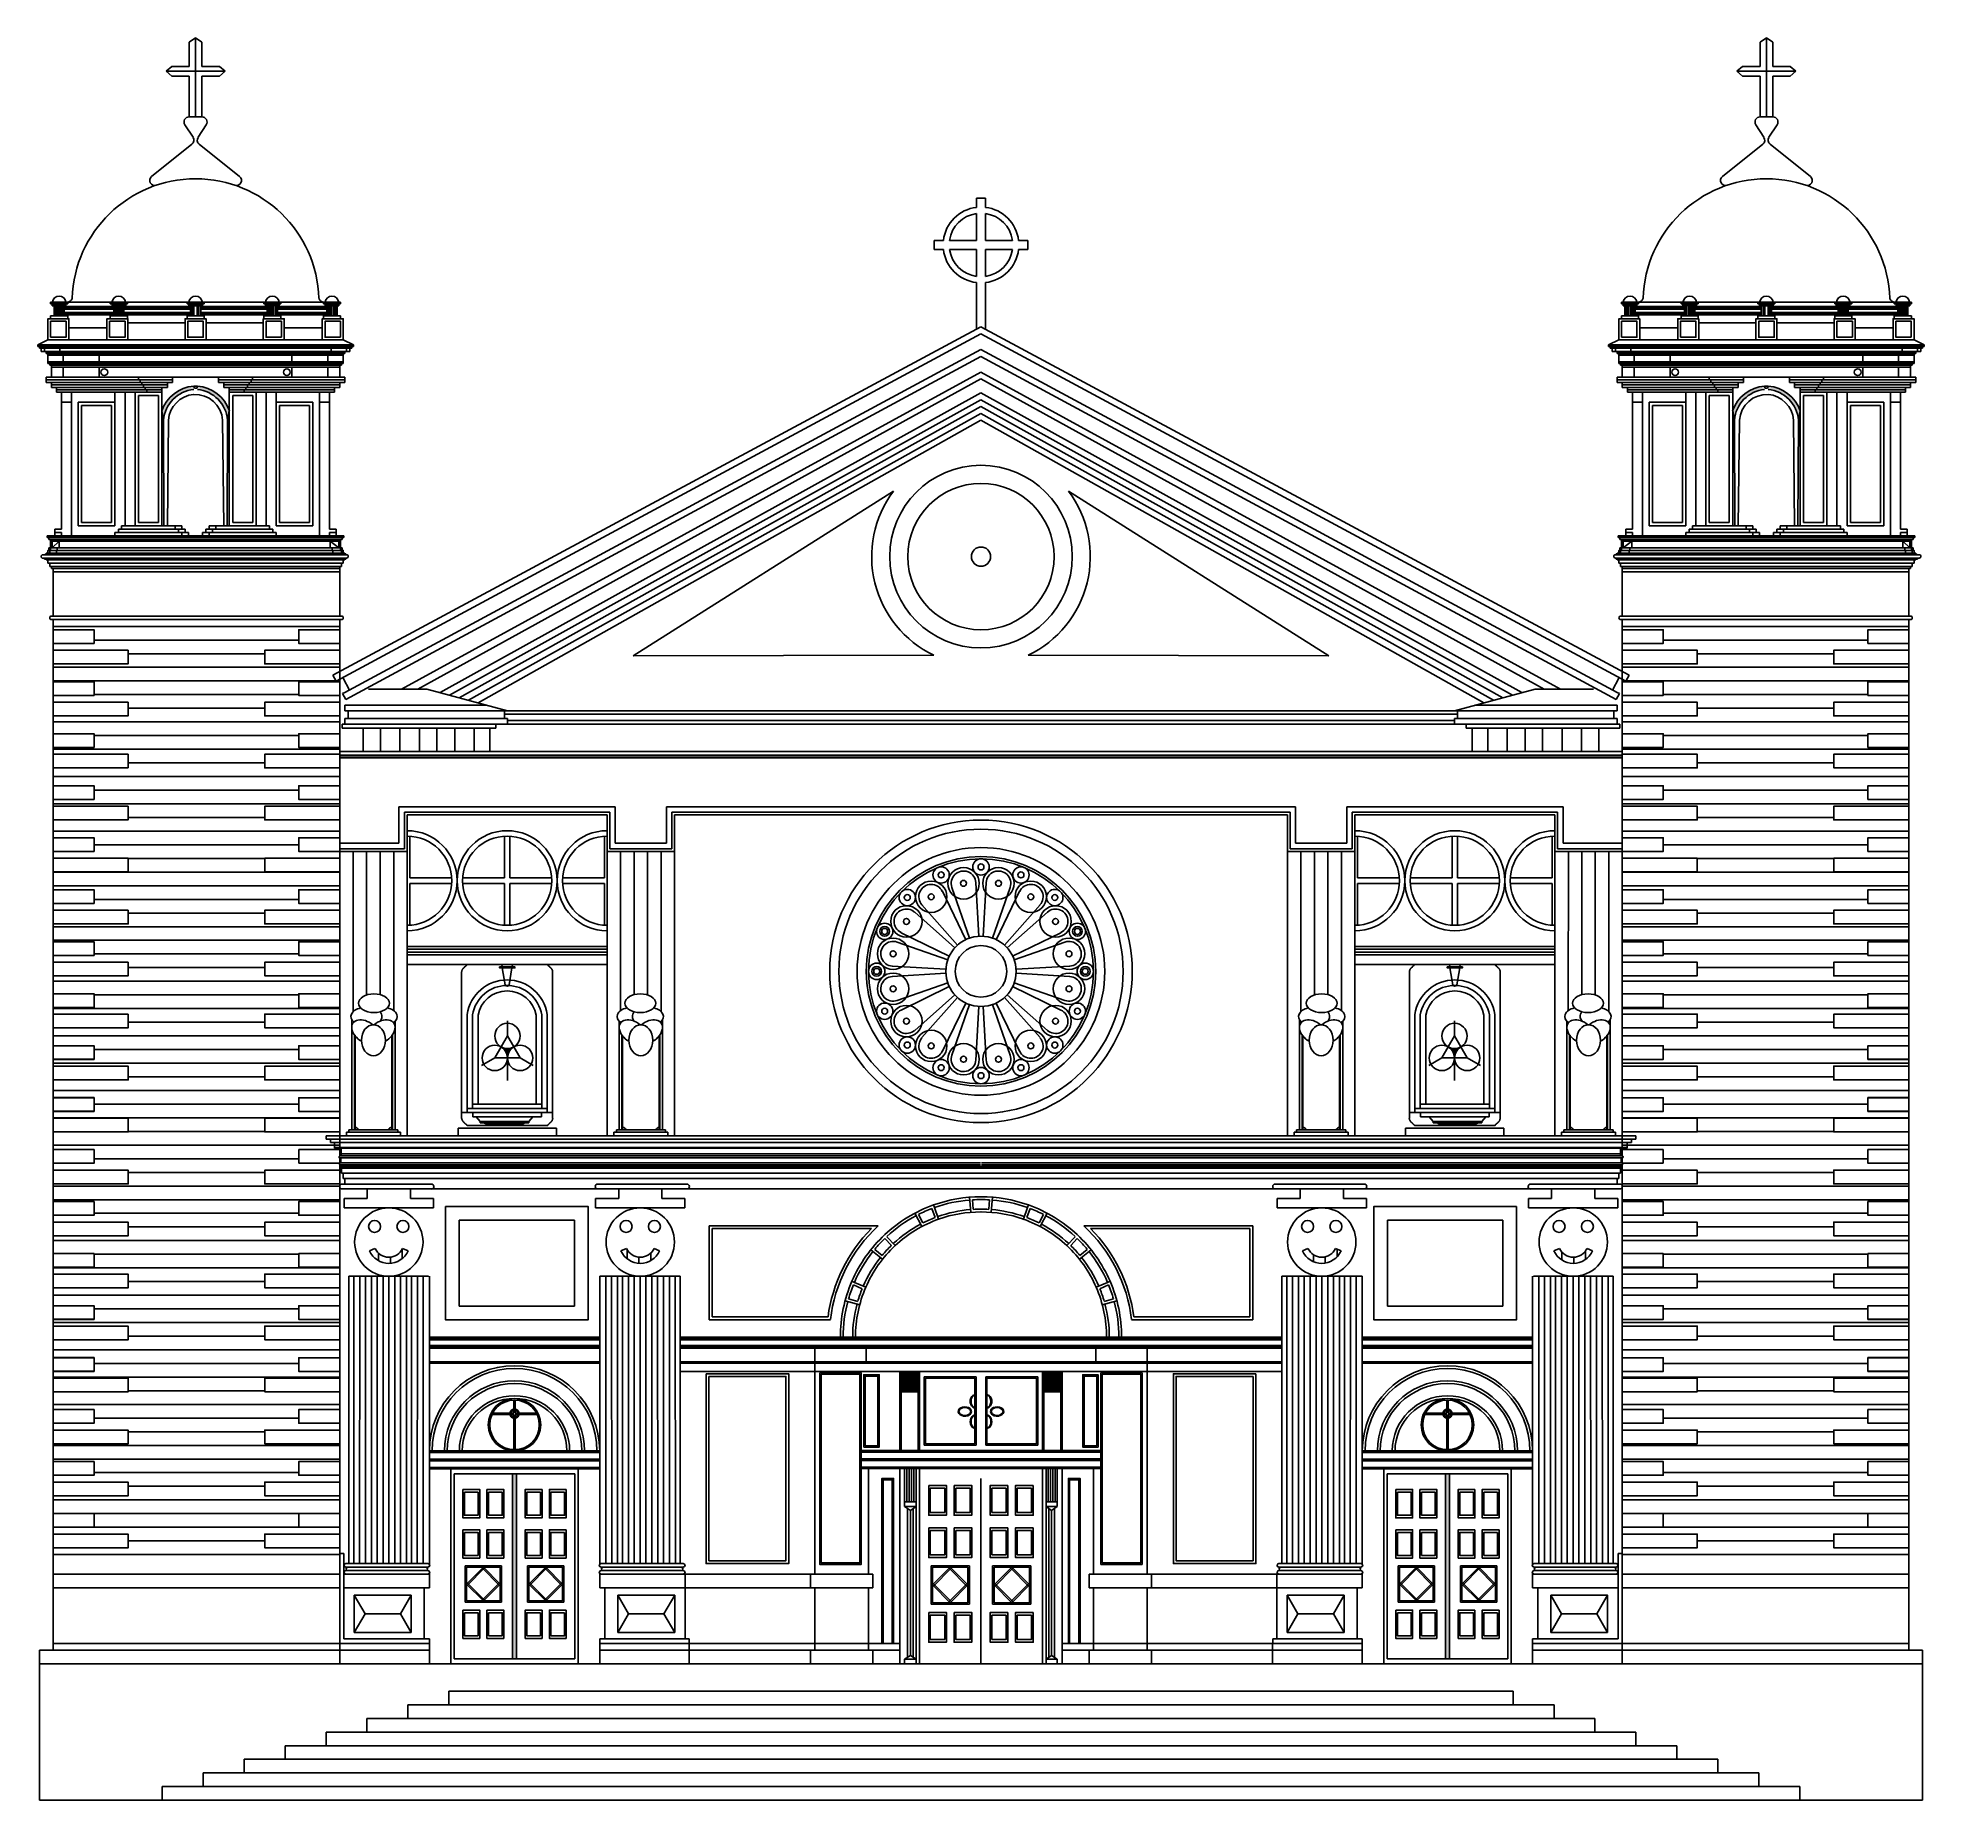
# Model space of a CAD drawing. Header units: inches. Extents: x 15.1 to 32.4, y 5.6 to 21.8.
import ezdxf

# ---------------------------------------------------------------- set-up
doc = ezdxf.new("R2010")
doc.units = ezdxf.units.IN
doc.header["$MEASUREMENT"] = 0
pattern_1 = [(180, (2.13431, 9e-16), (-3e-17, -0.125), [])]
pattern_2 = [(90, (2.96022, 0.37855), (-0.1083662, 2e-17), [])]

# ---------------------------------------------------------------- blocks, each defined once
blk = doc.blocks.new('*U1')
for points in [[(-0.34375, 0.03125), (0.03125, 0.03125), (0.03125, 0.15625), (-0.34375, 0.15625)], [(-0.34375, -0.15625), (0.34375, -0.15625), (0.34375, -0.03125), (-0.34375, -0.03125)]]:
    blk.add_lwpolyline(points, close=True)
blk = doc.blocks.new('*U2')
at = {"color": 0, "linetype": 'ByBlock', "lineweight": -2, "transparency": 16777216}
for p in [(0, 8.094), (0, 7.618), (0, 7.142), (0, 6.665), (0, 6.189), (0, 5.713), (0, 5.237), (0, 4.761), (0, 4.285), (0, 3.809), (0, 3.333), (0, 2.857), (0, 2.381), (0, 1.904), (0, 1.428), (0, 0.952), (0, 0.476), (0, 0)]:
    blk.add_blockref('*U1', p, dxfattribs=at)
blk = doc.blocks.new('*U31')
for points in [[(-0.34375, 0.03125), (0.03125, 0.03125), (0.03125, 0.15625), (-0.34375, 0.15625)], [(-0.34375, -0.15625), (0.34375, -0.15625), (0.34375, -0.03125), (-0.34375, -0.03125)]]:
    blk.add_lwpolyline(points, close=True)
blk = doc.blocks.new('*U32')
at = {"color": 0, "linetype": 'ByBlock', "lineweight": -2, "transparency": 16777216}
for p in [(0, 8.094), (0, 7.618), (0, 7.142), (0, 6.665), (0, 6.189), (0, 5.713), (0, 5.237), (0, 4.761), (0, 4.285), (0, 3.809), (0, 3.333), (0, 2.857), (0, 2.381), (0, 1.904), (0, 1.428), (0, 0.952), (0, 0.476), (0, 0)]:
    blk.add_blockref('*U31', p, dxfattribs=at)

msp = doc.modelspace()

# ---------------------------------------------------------------- hatches: boundary and pattern name
h = msp.add_hatch(color=256)
h.dxf.hatch_style = 1
h.paths.add_polyline_path([(16.547, 18.544), (16.547, 18.575, 0.297223), (16.255, 18.348), (16.27, 18.264, -0.366307)])
h = msp.add_hatch(color=256)
h.dxf.hatch_style = 1
h.paths.add_polyline_path([(16.581, 18.544), (16.581, 18.575, -0.297223), (16.873, 18.348), (16.858, 18.264, 0.366307)])
h = msp.add_hatch(color=256)
h.dxf.hatch_style = 1
h.paths.add_polyline_path([(30.933, 18.544), (30.933, 18.575, 0.297223), (30.641, 18.348), (30.657, 18.264, -0.366307)])
h = msp.add_hatch(color=256)
h.dxf.hatch_style = 1
h.paths.add_polyline_path([(30.967, 18.544), (30.967, 18.575, -0.297223), (31.26, 18.348), (31.244, 18.264, 0.366307)])
h = msp.add_hatch()
h.set_pattern_fill('ANSI31', color=256, angle=135)
h.set_pattern_definition(pattern_1)
h.paths.add_polyline_path([(15.947, 12.699), (15.259, 12.699), (15.259, 12.535), (15.634, 12.535), (15.634, 12.41), (15.259, 12.41), (15.259, 12.347), (15.947, 12.347), (15.947, 12.222), (15.259, 12.222), (15.259, 12.059), (15.634, 12.059), (15.634, 11.934), (15.259, 11.934), (15.259, 11.871), (15.947, 11.871), (15.947, 11.746), (15.259, 11.746), (15.259, 11.583), (15.634, 11.583), (15.634, 11.458), (15.259, 11.458), (15.259, 11.395), (15.947, 11.395), (15.947, 11.27), (15.259, 11.27), (15.259, 11.107), (15.634, 11.107), (15.634, 10.982), (15.259, 10.982), (15.259, 10.919), (15.947, 10.919), (15.947, 10.794), (15.259, 10.794), (15.259, 10.631), (15.634, 10.631), (15.634, 10.506), (15.259, 10.506), (15.259, 10.443), (15.947, 10.443), (15.947, 10.318), (15.259, 10.318), (15.259, 10.154), (15.634, 10.154), (15.634, 10.029), (15.259, 10.029), (15.259, 9.967), (15.947, 9.967), (15.947, 9.842), (15.259, 9.842), (15.259, 9.678), (15.634, 9.678), (15.634, 9.553), (15.259, 9.553), (15.259, 9.491), (15.947, 9.491), (15.947, 9.366), (15.259, 9.366), (15.259, 9.202), (15.634, 9.202), (15.634, 9.077), (15.259, 9.077), (15.259, 9.015), (15.947, 9.015), (15.947, 8.89), (15.259, 8.89), (15.259, 8.726), (15.634, 8.726), (15.634, 8.601), (15.259, 8.601), (15.259, 8.539), (15.947, 8.539), (15.947, 8.414), (15.259, 8.414), (15.259, 8.25), (15.634, 8.25), (15.634, 8.125), (15.259, 8.125), (15.259, 8.062), (15.947, 8.062), (15.947, 7.937), (15.259, 7.937), (15.259, 7.875), (17.884, 7.875), (17.884, 7.937), (17.197, 7.937), (17.197, 8.062), (17.884, 8.062), (17.884, 8.125), (17.509, 8.125), (17.509, 8.25), (17.884, 8.25), (17.884, 8.414), (17.197, 8.414), (17.197, 8.539), (17.884, 8.539), (17.884, 8.601), (17.509, 8.601), (17.509, 8.726), (17.884, 8.726), (17.884, 8.89), (17.197, 8.89), (17.197, 9.015), (17.884, 9.015), (17.884, 9.077), (17.509, 9.077), (17.509, 9.202), (17.884, 9.202), (17.884, 9.366), (17.197, 9.366), (17.197, 9.491), (17.884, 9.491), (17.884, 9.553), (17.509, 9.553), (17.509, 9.678), (17.884, 9.678), (17.884, 9.842), (17.197, 9.842), (17.197, 9.967), (17.884, 9.967), (17.884, 10.029), (17.509, 10.029), (17.509, 10.154), (17.884, 10.154), (17.884, 10.318), (17.197, 10.318), (17.197, 10.443), (17.884, 10.443), (17.884, 10.506), (17.509, 10.506), (17.509, 10.631), (17.884, 10.631), (17.884, 10.794), (17.197, 10.794), (17.197, 10.919), (17.884, 10.919), (17.884, 10.982), (17.509, 10.982), (17.509, 11.107), (17.884, 11.107), (17.884, 11.27), (17.197, 11.27), (17.197, 11.395), (17.884, 11.395), (17.884, 11.458), (17.509, 11.458), (17.509, 11.583), (17.884, 11.583), (17.884, 11.746), (17.197, 11.746), (17.197, 11.871), (17.884, 11.871), (17.884, 11.934), (17.509, 11.934), (17.509, 12.059), (17.884, 12.059), (17.884, 12.222), (17.197, 12.222), (17.197, 12.347), (17.884, 12.347), (17.884, 12.41), (17.509, 12.41), (17.509, 12.535), (17.884, 12.535), (17.884, 12.699), (17.197, 12.699), (17.197, 12.824), (17.884, 12.824), (17.884, 12.886), (17.509, 12.886), (17.509, 13.011), (17.884, 13.011), (17.884, 13.175), (17.197, 13.175), (17.197, 13.3), (17.884, 13.3), (17.884, 13.362), (17.509, 13.362), (17.509, 13.487), (17.884, 13.487), (17.884, 13.651), (17.197, 13.651), (17.197, 13.776), (17.884, 13.776), (17.884, 13.838), (17.509, 13.838), (17.509, 13.963), (17.884, 13.963), (17.884, 14.127), (17.197, 14.127), (17.197, 14.252), (17.884, 14.252), (17.884, 14.314), (17.509, 14.314), (17.509, 14.439), (17.884, 14.439), (17.884, 14.603), (17.197, 14.603), (17.197, 14.728), (17.884, 14.728), (17.884, 14.79), (17.509, 14.79), (17.509, 14.915), (17.884, 14.915), (17.884, 15.079), (17.197, 15.079), (17.197, 15.204), (17.884, 15.204), (17.884, 15.267), (17.509, 15.267), (17.509, 15.392), (17.884, 15.392), (17.884, 15.555), (17.197, 15.555), (17.197, 15.68), (17.884, 15.68), (17.884, 15.743), (17.509, 15.743), (17.509, 15.868), (17.884, 15.868), (17.884, 16.031), (17.197, 16.031), (17.197, 16.156), (17.884, 16.156), (17.884, 16.219), (17.509, 16.219), (17.509, 16.344), (17.884, 16.344), (17.884, 16.437), (15.259, 16.437), (15.259, 16.344), (15.634, 16.344), (15.634, 16.219), (15.259, 16.219), (15.259, 16.156), (15.947, 16.156), (15.947, 16.031), (15.259, 16.031), (15.259, 15.868), (15.634, 15.868), (15.634, 15.743), (15.259, 15.743), (15.259, 15.68), (15.947, 15.68), (15.947, 15.555), (15.259, 15.555), (15.259, 15.392), (15.634, 15.392), (15.634, 15.267), (15.259, 15.267), (15.259, 15.204), (15.947, 15.204), (15.947, 15.079), (15.259, 15.079), (15.259, 14.915), (15.634, 14.915), (15.634, 14.79), (15.259, 14.79), (15.259, 14.728), (15.947, 14.728), (15.947, 14.603), (15.259, 14.603), (15.259, 14.439), (15.634, 14.439), (15.634, 14.314), (15.259, 14.314), (15.259, 14.252), (15.947, 14.252), (15.947, 14.127), (15.259, 14.127), (15.259, 13.963), (15.634, 13.963), (15.634, 13.838), (15.259, 13.838), (15.259, 13.776), (15.947, 13.776), (15.947, 13.651), (15.259, 13.651), (15.259, 13.487), (15.634, 13.487), (15.634, 13.362), (15.259, 13.362), (15.259, 13.3), (15.947, 13.3), (15.947, 13.175), (15.259, 13.175), (15.259, 13.011), (15.634, 13.011), (15.634, 12.886), (15.259, 12.886), (15.259, 12.824), (15.947, 12.824)])
h = msp.add_hatch()
h.set_pattern_fill('ANSI31', color=256, angle=135)
h.set_pattern_definition(pattern_1)
h.paths.add_polyline_path([(31.567, 12.699), (32.255, 12.699), (32.255, 12.535), (31.88, 12.535), (31.88, 12.41), (32.255, 12.41), (32.255, 12.347), (31.567, 12.347), (31.567, 12.222), (32.255, 12.222), (32.255, 12.059), (31.88, 12.059), (31.88, 11.934), (32.255, 11.934), (32.255, 11.871), (31.567, 11.871), (31.567, 11.746), (32.255, 11.746), (32.255, 11.583), (31.88, 11.583), (31.88, 11.458), (32.255, 11.458), (32.255, 11.395), (31.567, 11.395), (31.567, 11.27), (32.255, 11.27), (32.255, 11.107), (31.88, 11.107), (31.88, 10.982), (32.255, 10.982), (32.255, 10.919), (31.567, 10.919), (31.567, 10.794), (32.255, 10.794), (32.255, 10.631), (31.88, 10.631), (31.88, 10.506), (32.255, 10.506), (32.255, 10.443), (31.567, 10.443), (31.567, 10.318), (32.255, 10.318), (32.255, 10.154), (31.88, 10.154), (31.88, 10.029), (32.255, 10.029), (32.255, 9.967), (31.567, 9.967), (31.567, 9.842), (32.255, 9.842), (32.255, 9.678), (31.88, 9.678), (31.88, 9.553), (32.255, 9.553), (32.255, 9.491), (31.567, 9.491), (31.567, 9.366), (32.255, 9.366), (32.255, 9.202), (31.88, 9.202), (31.88, 9.077), (32.255, 9.077), (32.255, 9.015), (31.567, 9.015), (31.567, 8.89), (32.255, 8.89), (32.255, 8.726), (31.88, 8.726), (31.88, 8.601), (32.255, 8.601), (32.255, 8.539), (31.567, 8.539), (31.567, 8.414), (32.255, 8.414), (32.255, 8.25), (31.88, 8.25), (31.88, 8.125), (32.255, 8.125), (32.255, 8.062), (31.567, 8.062), (31.567, 7.937), (32.255, 7.937), (32.255, 7.875), (29.63, 7.875), (29.63, 7.937), (30.317, 7.937), (30.317, 8.062), (29.63, 8.062), (29.63, 8.125), (30.005, 8.125), (30.005, 8.25), (29.63, 8.25), (29.63, 8.414), (30.317, 8.414), (30.317, 8.539), (29.63, 8.539), (29.63, 8.601), (30.005, 8.601), (30.005, 8.726), (29.63, 8.726), (29.63, 8.89), (30.317, 8.89), (30.317, 9.015), (29.63, 9.015), (29.63, 9.077), (30.005, 9.077), (30.005, 9.202), (29.63, 9.202), (29.63, 9.366), (30.317, 9.366), (30.317, 9.491), (29.63, 9.491), (29.63, 9.553), (30.005, 9.553), (30.005, 9.678), (29.63, 9.678), (29.63, 9.842), (30.317, 9.842), (30.317, 9.967), (29.63, 9.967), (29.63, 10.029), (30.005, 10.029), (30.005, 10.154), (29.63, 10.154), (29.63, 10.318), (30.317, 10.318), (30.317, 10.443), (29.63, 10.443), (29.63, 10.506), (30.005, 10.506), (30.005, 10.631), (29.63, 10.631), (29.63, 10.794), (30.317, 10.794), (30.317, 10.919), (29.63, 10.919), (29.63, 10.982), (30.005, 10.982), (30.005, 11.107), (29.63, 11.107), (29.63, 11.27), (30.317, 11.27), (30.317, 11.395), (29.63, 11.395), (29.63, 11.458), (30.005, 11.458), (30.005, 11.583), (29.63, 11.583), (29.63, 11.746), (30.317, 11.746), (30.317, 11.871), (29.63, 11.871), (29.63, 11.934), (30.005, 11.934), (30.005, 12.059), (29.63, 12.059), (29.63, 12.222), (30.317, 12.222), (30.317, 12.347), (29.63, 12.347), (29.63, 12.41), (30.005, 12.41), (30.005, 12.535), (29.63, 12.535), (29.63, 12.699), (30.317, 12.699), (30.317, 12.824), (29.63, 12.824), (29.63, 12.886), (30.005, 12.886), (30.005, 13.011), (29.63, 13.011), (29.63, 13.175), (30.317, 13.175), (30.317, 13.3), (29.63, 13.3), (29.63, 13.362), (30.005, 13.362), (30.005, 13.487), (29.63, 13.487), (29.63, 13.651), (30.317, 13.651), (30.317, 13.776), (29.63, 13.776), (29.63, 13.838), (30.005, 13.838), (30.005, 13.963), (29.63, 13.963), (29.63, 14.127), (30.317, 14.127), (30.317, 14.252), (29.63, 14.252), (29.63, 14.314), (30.005, 14.314), (30.005, 14.439), (29.63, 14.439), (29.63, 14.603), (30.317, 14.603), (30.317, 14.728), (29.63, 14.728), (29.63, 14.79), (30.005, 14.79), (30.005, 14.915), (29.63, 14.915), (29.63, 15.079), (30.317, 15.079), (30.317, 15.204), (29.63, 15.204), (29.63, 15.267), (30.005, 15.267), (30.005, 15.392), (29.63, 15.392), (29.63, 15.555), (30.317, 15.555), (30.317, 15.68), (29.63, 15.68), (29.63, 15.743), (30.005, 15.743), (30.005, 15.868), (29.63, 15.868), (29.63, 16.031), (30.317, 16.031), (30.317, 16.156), (29.63, 16.156), (29.63, 16.219), (30.005, 16.219), (30.005, 16.344), (29.63, 16.344), (29.63, 16.437), (32.255, 16.437), (32.255, 16.344), (31.88, 16.344), (31.88, 16.219), (32.255, 16.219), (32.255, 16.156), (31.567, 16.156), (31.567, 16.031), (32.255, 16.031), (32.255, 15.868), (31.88, 15.868), (31.88, 15.743), (32.255, 15.743), (32.255, 15.68), (31.567, 15.68), (31.567, 15.555), (32.255, 15.555), (32.255, 15.392), (31.88, 15.392), (31.88, 15.267), (32.255, 15.267), (32.255, 15.204), (31.567, 15.204), (31.567, 15.079), (32.255, 15.079), (32.255, 14.915), (31.88, 14.915), (31.88, 14.79), (32.255, 14.79), (32.255, 14.728), (31.567, 14.728), (31.567, 14.603), (32.255, 14.603), (32.255, 14.439), (31.88, 14.439), (31.88, 14.314), (32.255, 14.314), (32.255, 14.252), (31.567, 14.252), (31.567, 14.127), (32.255, 14.127), (32.255, 13.963), (31.88, 13.963), (31.88, 13.838), (32.255, 13.838), (32.255, 13.776), (31.567, 13.776), (31.567, 13.651), (32.255, 13.651), (32.255, 13.487), (31.88, 13.487), (31.88, 13.362), (32.255, 13.362), (32.255, 13.3), (31.567, 13.3), (31.567, 13.175), (32.255, 13.175), (32.255, 13.011), (31.88, 13.011), (31.88, 12.886), (32.255, 12.886), (32.255, 12.824), (31.567, 12.824)])
h = msp.add_hatch(color=256)
h.dxf.hatch_style = 1
h.paths.add_polyline_path([(19.488, 13.257), (19.348, 13.257), (19.348, 13.248), (19.488, 13.248)])
h = msp.add_hatch(color=256)
h.dxf.hatch_style = 1
h.paths.add_polyline_path([(28.027, 13.257), (28.166, 13.257), (28.166, 13.248), (28.027, 13.248)])
h = msp.add_hatch(color=256)
h.dxf.hatch_style = 1
h.paths.add_polyline_path([(18.026, 12.632), (18.02, 12.632), (18.02, 11.764), (18.026, 11.764)])
h = msp.add_hatch(color=256)
h.dxf.hatch_style = 1
h.paths.add_polyline_path([(18.361, 12.632), (18.367, 12.632), (18.367, 11.764), (18.361, 11.764)])
h = msp.add_hatch(color=256)
h.dxf.hatch_style = 1
h.paths.add_polyline_path([(20.475, 12.632), (20.468, 12.632), (20.468, 11.764), (20.475, 11.764)])
h = msp.add_hatch(color=256)
h.dxf.hatch_style = 1
h.paths.add_polyline_path([(20.81, 12.632), (20.816, 12.632), (20.816, 11.764), (20.81, 11.764)])
h = msp.add_hatch(color=256)
h.dxf.hatch_style = 1
h.paths.add_polyline_path([(26.705, 12.632), (26.698, 12.632), (26.698, 11.764), (26.705, 11.764)])
h = msp.add_hatch(color=256)
h.dxf.hatch_style = 1
h.paths.add_polyline_path([(27.039, 12.632), (27.046, 12.632), (27.046, 11.764), (27.039, 11.764)])
h = msp.add_hatch(color=256)
h.dxf.hatch_style = 1
h.paths.add_polyline_path([(29.153, 12.632), (29.147, 12.632), (29.147, 11.764), (29.153, 11.764)])
h = msp.add_hatch(color=256)
h.dxf.hatch_style = 1
h.paths.add_polyline_path([(29.488, 12.632), (29.495, 12.632), (29.495, 11.764), (29.488, 11.764)])
h = msp.add_hatch(color=256)
h.dxf.hatch_style = 1
h.paths.add_polyline_path([(19.616, 11.842), (19.17, 11.842), (19.17, 11.828), (19.616, 11.828)])
h = msp.add_hatch(color=256)
h.dxf.hatch_style = 1
h.paths.add_polyline_path([(27.898, 11.842), (28.345, 11.842), (28.345, 11.828), (27.898, 11.828)])
h = msp.add_hatch()
h.set_pattern_fill('ANSI31', color=256, scale=0.86693, angle=45)
h.set_pattern_definition(pattern_2)
h.paths.add_polyline_path([(18.207, 10.679), (18.156, 10.656, 0.641086), (18.511, 10.656), (18.46, 10.679, -0.641086)])
h = msp.add_hatch()
h.set_pattern_fill('ANSI31', color=256, scale=0.86693, angle=45)
h.set_pattern_definition(pattern_2)
h.paths.add_polyline_path([(20.511, 10.679), (20.459, 10.656, 0.641086), (20.814, 10.656), (20.763, 10.679, -0.641086)])
h = msp.add_hatch()
h.set_pattern_fill('ANSI31', color=256, scale=0.86693, angle=45)
h.set_pattern_definition(pattern_2)
h.paths.add_polyline_path([(26.751, 10.679), (26.7, 10.656, 0.641086), (27.055, 10.656), (27.004, 10.679, -0.641086)])
h = msp.add_hatch()
h.set_pattern_fill('ANSI31', color=256, scale=0.86693, angle=45)
h.set_pattern_definition(pattern_2)
h.paths.add_polyline_path([(29.055, 10.679), (29.003, 10.656, 0.641086), (29.358, 10.656), (29.307, 10.679, -0.641086)])
h = msp.add_hatch(color=256)
h.dxf.hatch_style = 1
h.paths.add_polyline_path([(23.181, 9.553), (23.026, 9.553), (23.026, 9.365), (23.181, 9.365)])
h = msp.add_hatch(color=256)
h.dxf.hatch_style = 1
h.paths.add_polyline_path([(24.488, 9.553), (24.333, 9.553), (24.333, 9.365), (24.488, 9.365)])
h = msp.add_hatch(color=256)
h.dxf.hatch_style = 1
h.paths.add_polyline_path([(19.503, 8.615), (19.467, 8.615), (19.467, 6.919), (19.503, 6.919)])
h = msp.add_hatch(color=256)
h.dxf.hatch_style = 1
h.paths.add_polyline_path([(28.011, 8.615), (28.047, 8.615), (28.047, 6.919), (28.011, 6.919)])

# ---------------------------------------------------------------- linework, layer by layer
for p, q in [((16.564, 21.766), (16.505, 21.726)), ((16.505, 21.503), (16.505, 21.726)), ((16.564, 21.766), (16.623, 21.726)), ((16.564, 21.766), (16.564, 21.04)), ((16.623, 21.503), (16.623, 21.726)), ((30.95, 21.766), (30.892, 21.726)), ((30.892, 21.503), (30.892, 21.726)), ((30.95, 21.766), (31.009, 21.726)), ((30.95, 21.766), (30.95, 21.04)), ((31.009, 21.503), (31.009, 21.726)), ((16.346, 21.503), (16.294, 21.459)), ((16.346, 21.414), (16.294, 21.459)), ((16.294, 21.459), (16.564, 21.459)), ((16.346, 21.503), (16.505, 21.503)), ((16.834, 21.459), (16.564, 21.459)), ((16.782, 21.503), (16.623, 21.503)), ((16.782, 21.503), (16.834, 21.459)), ((16.782, 21.414), (16.834, 21.459)), ((30.732, 21.503), (30.68, 21.459)), ((30.732, 21.414), (30.68, 21.459)), ((30.68, 21.459), (30.95, 21.459)), ((30.732, 21.503), (30.892, 21.503)), ((31.22, 21.459), (30.95, 21.459)), ((31.168, 21.503), (31.009, 21.503)), ((31.168, 21.503), (31.22, 21.459)), ((31.168, 21.414), (31.22, 21.459)), ((16.505, 21.414), (16.346, 21.414)), ((16.505, 21.414), (16.505, 21.04)), ((16.623, 21.414), (16.782, 21.414)), ((16.623, 21.414), (16.623, 21.04)), ((30.892, 21.414), (30.732, 21.414)), ((30.892, 21.414), (30.892, 21.04)), ((31.009, 21.414), (31.168, 21.414)), ((31.009, 21.414), (31.009, 21.04)), ((16.541, 20.854), (16.466, 20.968)), ((16.505, 21.04), (16.564, 21.04)), ((16.623, 21.04), (16.564, 21.04)), ((16.587, 20.854), (16.662, 20.968)), ((30.927, 20.854), (30.852, 20.968)), ((30.892, 21.04), (30.95, 21.04)), ((31.009, 21.04), (30.95, 21.04)), ((30.973, 20.854), (31.048, 20.968)), ((23.715, 20.212), (23.715, 20.297)), ((23.757, 20.297), (23.715, 20.297)), ((23.757, 20.297), (23.799, 20.297)), ((23.799, 20.212), (23.799, 20.297)), ((23.715, 20.156), (23.715, 19.91)), ((23.799, 20.156), (23.799, 19.91)), ((23.328, 19.91), (23.328, 19.826)), ((23.413, 19.91), (23.328, 19.91)), ((23.715, 19.91), (23.47, 19.91)), ((23.799, 19.91), (24.045, 19.91)), ((24.101, 19.91), (24.186, 19.91)), ((24.186, 19.91), (24.186, 19.826)), ((23.413, 19.826), (23.328, 19.826)), ((23.715, 19.826), (23.47, 19.826)), ((23.715, 19.826), (23.715, 19.58)), ((23.799, 19.826), (24.045, 19.826)), ((23.799, 19.826), (23.799, 19.58)), ((24.101, 19.826), (24.186, 19.826)), ((23.715, 19.524), (23.715, 19.099)), ((23.799, 19.524), (23.799, 19.099)), ((15.237, 19.328), (15.237, 19.344)), ((15.237, 19.344), (15.393, 19.344)), ((15.237, 19.336), (15.393, 19.336)), ((15.252, 19.328), (15.237, 19.328)), ((15.237, 19.192), (15.237, 19.219)), ((15.237, 19.219), (15.268, 19.219)), ((15.252, 19.312), (15.252, 19.328)), ((15.252, 19.32), (15.377, 19.32)), ((15.268, 19.312), (15.252, 19.312)), ((15.268, 19.219), (15.268, 19.312)), ((15.268, 19.312), (15.362, 19.312)), ((15.268, 19.219), (15.362, 19.219)), ((15.283, 19.312), (15.283, 19.219)), ((15.299, 19.312), (15.299, 19.219)), ((15.315, 19.312), (15.315, 19.219)), ((15.33, 19.312), (15.33, 19.219)), ((15.346, 19.312), (15.346, 19.219)), ((15.362, 19.312), (15.377, 19.312)), ((15.362, 19.312), (15.362, 19.219)), ((15.815, 19.305), (15.362, 19.305)), ((15.362, 19.297), (15.815, 19.297)), ((15.815, 19.289), (15.362, 19.289)), ((15.362, 19.281), (15.815, 19.281)), ((15.815, 19.25), (15.362, 19.25)), ((15.362, 19.242), (15.815, 19.242)), ((15.815, 19.234), (15.362, 19.234)), ((15.362, 19.227), (15.815, 19.227)), ((15.362, 19.219), (15.393, 19.219)), ((15.377, 19.312), (15.377, 19.328)), ((15.377, 19.328), (15.393, 19.328)), ((15.393, 19.328), (15.393, 19.344)), ((15.393, 19.344), (15.783, 19.344)), ((15.393, 19.219), (15.393, 19.192)), ((15.783, 19.328), (15.783, 19.344)), ((15.783, 19.344), (15.94, 19.344)), ((15.783, 19.336), (15.94, 19.336)), ((15.799, 19.328), (15.783, 19.328)), ((15.783, 19.192), (15.783, 19.219)), ((15.783, 19.219), (15.815, 19.219)), ((15.799, 19.313), (15.799, 19.328)), ((15.799, 19.32), (15.924, 19.32)), ((15.815, 19.313), (15.799, 19.313)), ((15.815, 19.219), (15.815, 19.313)), ((15.815, 19.313), (15.908, 19.313)), ((15.815, 19.219), (15.908, 19.219)), ((15.83, 19.313), (15.83, 19.219)), ((15.846, 19.313), (15.846, 19.219)), ((15.861, 19.313), (15.861, 19.219)), ((15.877, 19.313), (15.877, 19.219)), ((15.893, 19.313), (15.893, 19.219)), ((15.908, 19.313), (15.924, 19.313)), ((15.908, 19.313), (15.908, 19.219)), ((16.517, 19.305), (15.908, 19.305)), ((15.908, 19.297), (16.517, 19.297)), ((16.517, 19.289), (15.908, 19.289)), ((15.908, 19.281), (16.517, 19.281)), ((16.517, 19.25), (15.908, 19.25)), ((15.908, 19.242), (16.517, 19.242)), ((16.517, 19.234), (15.908, 19.234)), ((15.908, 19.227), (16.517, 19.227)), ((15.908, 19.219), (15.94, 19.219)), ((15.924, 19.313), (15.924, 19.328)), ((15.924, 19.328), (15.94, 19.328)), ((15.94, 19.328), (15.94, 19.344)), ((15.94, 19.344), (16.423, 19.344)), ((15.94, 19.219), (15.94, 19.192)), ((16.423, 19.344), (16.486, 19.344)), ((16.486, 19.328), (16.486, 19.344)), ((16.486, 19.344), (16.564, 19.344)), ((16.486, 19.336), (16.564, 19.336)), ((16.501, 19.328), (16.486, 19.328)), ((16.486, 19.192), (16.486, 19.219)), ((16.486, 19.219), (16.517, 19.219)), ((16.501, 19.312), (16.501, 19.328)), ((16.501, 19.32), (16.564, 19.32)), ((16.517, 19.312), (16.501, 19.312)), ((16.517, 19.312), (16.564, 19.312)), ((16.517, 19.219), (16.517, 19.312)), ((16.517, 19.219), (16.564, 19.219)), ((16.533, 19.312), (16.533, 19.219)), ((16.548, 19.312), (16.548, 19.219)), ((16.642, 19.344), (16.564, 19.344)), ((16.642, 19.336), (16.564, 19.336)), ((16.627, 19.32), (16.564, 19.32)), ((16.611, 19.312), (16.564, 19.312)), ((16.611, 19.219), (16.564, 19.219)), ((16.58, 19.312), (16.58, 19.219)), ((16.595, 19.312), (16.595, 19.219)), ((16.611, 19.219), (16.611, 19.312)), ((16.611, 19.312), (16.627, 19.312)), ((16.611, 19.305), (17.22, 19.305)), ((17.22, 19.297), (16.611, 19.297)), ((16.611, 19.289), (17.22, 19.289)), ((17.22, 19.281), (16.611, 19.281)), ((16.611, 19.25), (17.22, 19.25)), ((17.22, 19.242), (16.611, 19.242)), ((16.611, 19.234), (17.22, 19.234)), ((17.22, 19.227), (16.611, 19.227)), ((16.642, 19.219), (16.611, 19.219)), ((16.627, 19.312), (16.627, 19.328)), ((16.627, 19.328), (16.642, 19.328)), ((16.642, 19.328), (16.642, 19.344)), ((16.705, 19.344), (16.642, 19.344)), ((16.642, 19.192), (16.642, 19.219)), ((17.188, 19.344), (16.705, 19.344)), ((17.345, 19.344), (17.188, 19.344)), ((17.188, 19.328), (17.188, 19.344)), ((17.345, 19.336), (17.188, 19.336)), ((17.204, 19.328), (17.188, 19.328)), ((17.22, 19.219), (17.188, 19.219)), ((17.188, 19.219), (17.188, 19.192)), ((17.204, 19.313), (17.204, 19.328)), ((17.329, 19.32), (17.204, 19.32)), ((17.22, 19.313), (17.204, 19.313)), ((17.22, 19.313), (17.22, 19.219)), ((17.313, 19.313), (17.22, 19.313)), ((17.313, 19.219), (17.22, 19.219)), ((17.235, 19.313), (17.235, 19.219)), ((17.251, 19.313), (17.251, 19.219)), ((17.267, 19.313), (17.267, 19.219)), ((17.282, 19.313), (17.282, 19.219)), ((17.298, 19.313), (17.298, 19.219)), ((17.313, 19.219), (17.313, 19.313)), ((17.313, 19.313), (17.329, 19.313)), ((17.313, 19.305), (17.766, 19.305)), ((17.766, 19.297), (17.313, 19.297)), ((17.313, 19.289), (17.766, 19.289)), ((17.766, 19.281), (17.313, 19.281)), ((17.313, 19.25), (17.766, 19.25)), ((17.766, 19.242), (17.313, 19.242)), ((17.313, 19.234), (17.766, 19.234)), ((17.766, 19.227), (17.313, 19.227)), ((17.345, 19.219), (17.313, 19.219)), ((17.329, 19.313), (17.329, 19.328)), ((17.329, 19.328), (17.345, 19.328)), ((17.345, 19.328), (17.345, 19.344)), ((17.735, 19.344), (17.345, 19.344)), ((17.345, 19.192), (17.345, 19.219)), ((17.891, 19.344), (17.735, 19.344)), ((17.735, 19.328), (17.735, 19.344)), ((17.891, 19.336), (17.735, 19.336)), ((17.751, 19.328), (17.735, 19.328)), ((17.766, 19.219), (17.735, 19.219)), ((17.735, 19.219), (17.735, 19.192)), ((17.751, 19.312), (17.751, 19.328)), ((17.876, 19.32), (17.751, 19.32)), ((17.766, 19.312), (17.751, 19.312)), ((17.766, 19.312), (17.766, 19.219)), ((17.86, 19.312), (17.766, 19.312)), ((17.86, 19.219), (17.766, 19.219)), ((17.782, 19.312), (17.782, 19.219)), ((17.798, 19.312), (17.798, 19.219)), ((17.813, 19.312), (17.813, 19.219)), ((17.829, 19.312), (17.829, 19.219)), ((17.845, 19.312), (17.845, 19.219)), ((17.86, 19.219), (17.86, 19.312)), ((17.86, 19.312), (17.876, 19.312)), ((17.891, 19.219), (17.86, 19.219)), ((17.876, 19.312), (17.876, 19.328)), ((17.876, 19.328), (17.891, 19.328)), ((17.891, 19.328), (17.891, 19.344)), ((17.891, 19.192), (17.891, 19.219)), ((29.623, 19.328), (29.623, 19.344)), ((29.623, 19.344), (29.779, 19.344)), ((29.623, 19.336), (29.779, 19.336)), ((29.638, 19.328), (29.623, 19.328)), ((29.623, 19.192), (29.623, 19.219)), ((29.623, 19.219), (29.654, 19.219)), ((29.638, 19.312), (29.638, 19.328)), ((29.638, 19.32), (29.763, 19.32)), ((29.654, 19.312), (29.638, 19.312)), ((29.654, 19.219), (29.654, 19.312)), ((29.654, 19.312), (29.748, 19.312)), ((29.654, 19.219), (29.748, 19.219)), ((29.67, 19.312), (29.67, 19.219)), ((29.685, 19.312), (29.685, 19.219)), ((29.701, 19.312), (29.701, 19.219)), ((29.717, 19.312), (29.717, 19.219)), ((29.732, 19.312), (29.732, 19.219)), ((29.748, 19.312), (29.763, 19.312)), ((29.748, 19.312), (29.748, 19.219)), ((30.201, 19.305), (29.748, 19.305)), ((29.748, 19.297), (30.201, 19.297)), ((30.201, 19.289), (29.748, 19.289)), ((29.748, 19.281), (30.201, 19.281)), ((30.201, 19.25), (29.748, 19.25)), ((29.748, 19.242), (30.201, 19.242)), ((30.201, 19.234), (29.748, 19.234)), ((29.748, 19.227), (30.201, 19.227)), ((29.748, 19.219), (29.779, 19.219)), ((29.763, 19.312), (29.763, 19.328)), ((29.763, 19.328), (29.779, 19.328)), ((29.779, 19.328), (29.779, 19.344)), ((29.779, 19.344), (30.169, 19.344)), ((29.779, 19.219), (29.779, 19.192)), ((30.169, 19.328), (30.169, 19.344)), ((30.169, 19.344), (30.326, 19.344)), ((30.169, 19.336), (30.326, 19.336)), ((30.185, 19.328), (30.169, 19.328)), ((30.169, 19.192), (30.169, 19.219)), ((30.169, 19.219), (30.201, 19.219)), ((30.185, 19.313), (30.185, 19.328)), ((30.185, 19.32), (30.31, 19.32)), ((30.201, 19.313), (30.185, 19.313)), ((30.201, 19.219), (30.201, 19.313)), ((30.201, 19.313), (30.294, 19.313)), ((30.201, 19.219), (30.294, 19.219)), ((30.216, 19.313), (30.216, 19.219)), ((30.232, 19.313), (30.232, 19.219)), ((30.248, 19.313), (30.248, 19.219)), ((30.263, 19.313), (30.263, 19.219)), ((30.279, 19.313), (30.279, 19.219)), ((30.294, 19.313), (30.31, 19.313)), ((30.294, 19.313), (30.294, 19.219)), ((30.903, 19.305), (30.294, 19.305)), ((30.294, 19.297), (30.903, 19.297)), ((30.903, 19.289), (30.294, 19.289)), ((30.294, 19.281), (30.903, 19.281)), ((30.903, 19.25), (30.294, 19.25)), ((30.294, 19.242), (30.903, 19.242)), ((30.903, 19.234), (30.294, 19.234)), ((30.294, 19.227), (30.903, 19.227)), ((30.294, 19.219), (30.326, 19.219)), ((30.31, 19.313), (30.31, 19.328)), ((30.31, 19.328), (30.326, 19.328)), ((30.326, 19.328), (30.326, 19.344)), ((30.326, 19.344), (30.809, 19.344)), ((30.326, 19.219), (30.326, 19.192)), ((30.809, 19.344), (30.872, 19.344)), ((30.872, 19.328), (30.872, 19.344)), ((30.872, 19.344), (30.95, 19.344)), ((30.872, 19.336), (30.95, 19.336)), ((30.888, 19.328), (30.872, 19.328)), ((30.872, 19.192), (30.872, 19.219)), ((30.872, 19.219), (30.903, 19.219)), ((30.888, 19.312), (30.888, 19.328)), ((30.888, 19.32), (30.95, 19.32)), ((30.903, 19.312), (30.888, 19.312)), ((30.903, 19.312), (30.95, 19.312)), ((30.903, 19.219), (30.903, 19.312)), ((30.903, 19.219), (30.95, 19.219)), ((30.919, 19.312), (30.919, 19.219)), ((30.934, 19.312), (30.934, 19.219)), ((31.028, 19.344), (30.95, 19.344)), ((31.028, 19.336), (30.95, 19.336)), ((31.013, 19.32), (30.95, 19.32)), ((30.997, 19.312), (30.95, 19.312)), ((30.997, 19.219), (30.95, 19.219)), ((30.966, 19.312), (30.966, 19.219)), ((30.981, 19.312), (30.981, 19.219)), ((30.997, 19.219), (30.997, 19.312)), ((30.997, 19.312), (31.013, 19.312)), ((30.997, 19.305), (31.606, 19.305)), ((31.606, 19.297), (30.997, 19.297)), ((30.997, 19.289), (31.606, 19.289)), ((31.606, 19.281), (30.997, 19.281)), ((30.997, 19.25), (31.606, 19.25)), ((31.606, 19.242), (30.997, 19.242)), ((30.997, 19.234), (31.606, 19.234)), ((31.606, 19.227), (30.997, 19.227)), ((31.028, 19.219), (30.997, 19.219)), ((31.013, 19.312), (31.013, 19.328)), ((31.013, 19.328), (31.028, 19.328)), ((31.028, 19.328), (31.028, 19.344)), ((31.091, 19.344), (31.028, 19.344)), ((31.028, 19.192), (31.028, 19.219)), ((31.575, 19.344), (31.091, 19.344)), ((31.731, 19.344), (31.575, 19.344)), ((31.575, 19.328), (31.575, 19.344)), ((31.731, 19.336), (31.575, 19.336)), ((31.59, 19.328), (31.575, 19.328)), ((31.606, 19.219), (31.575, 19.219)), ((31.575, 19.219), (31.575, 19.192)), ((31.59, 19.313), (31.59, 19.328)), ((31.715, 19.32), (31.59, 19.32)), ((31.606, 19.313), (31.59, 19.313)), ((31.606, 19.313), (31.606, 19.219)), ((31.7, 19.313), (31.606, 19.313)), ((31.7, 19.219), (31.606, 19.219)), ((31.622, 19.313), (31.622, 19.219)), ((31.637, 19.313), (31.637, 19.219)), ((31.653, 19.313), (31.653, 19.219)), ((31.668, 19.313), (31.668, 19.219)), ((31.684, 19.313), (31.684, 19.219)), ((31.7, 19.219), (31.7, 19.313)), ((31.7, 19.313), (31.715, 19.313)), ((31.7, 19.305), (32.153, 19.305)), ((32.153, 19.297), (31.7, 19.297)), ((31.7, 19.289), (32.153, 19.289)), ((32.153, 19.281), (31.7, 19.281)), ((31.7, 19.25), (32.153, 19.25)), ((32.153, 19.242), (31.7, 19.242)), ((31.7, 19.234), (32.153, 19.234)), ((32.153, 19.227), (31.7, 19.227)), ((31.731, 19.219), (31.7, 19.219)), ((31.715, 19.313), (31.715, 19.328)), ((31.715, 19.328), (31.731, 19.328)), ((31.731, 19.328), (31.731, 19.344)), ((32.121, 19.344), (31.731, 19.344)), ((31.731, 19.192), (31.731, 19.219)), ((32.278, 19.344), (32.121, 19.344)), ((32.121, 19.328), (32.121, 19.344)), ((32.278, 19.336), (32.121, 19.336)), ((32.137, 19.328), (32.121, 19.328)), ((32.153, 19.219), (32.121, 19.219)), ((32.121, 19.219), (32.121, 19.192)), ((32.137, 19.312), (32.137, 19.328)), ((32.262, 19.32), (32.137, 19.32)), ((32.153, 19.312), (32.137, 19.312)), ((32.153, 19.312), (32.153, 19.219)), ((32.246, 19.312), (32.153, 19.312)), ((32.246, 19.219), (32.153, 19.219)), ((32.168, 19.312), (32.168, 19.219)), ((32.184, 19.312), (32.184, 19.219)), ((32.199, 19.312), (32.199, 19.219)), ((32.215, 19.312), (32.215, 19.219)), ((32.231, 19.312), (32.231, 19.219)), ((32.246, 19.219), (32.246, 19.312)), ((32.246, 19.312), (32.262, 19.312)), ((32.278, 19.219), (32.246, 19.219)), ((32.262, 19.312), (32.262, 19.328)), ((32.262, 19.328), (32.278, 19.328)), ((32.278, 19.328), (32.278, 19.344)), ((32.278, 19.192), (32.278, 19.219)), ((15.404, 19.109), (15.752, 19.109)), ((15.944, 19.156), (16.468, 19.156)), ((17.184, 19.156), (16.66, 19.156)), ((17.724, 19.109), (17.376, 19.109)), ((23.757, 19.119), (17.821, 15.928)), ((23.757, 19.055), (17.851, 15.872)), ((23.757, 19.119), (29.693, 15.928)), ((23.757, 19.055), (29.663, 15.872)), ((29.79, 19.109), (30.138, 19.109)), ((30.33, 19.156), (30.854, 19.156)), ((31.57, 19.156), (31.046, 19.156)), ((32.11, 19.109), (31.762, 19.109)), ((15.119, 18.953), (15.212, 19)), ((15.119, 18.937), (15.119, 18.953)), ((15.119, 18.953), (16.564, 18.953)), ((15.134, 18.937), (15.119, 18.937)), ((15.134, 18.922), (15.134, 18.937)), ((15.134, 18.937), (16.564, 18.937)), ((15.15, 18.922), (15.134, 18.922)), ((15.15, 18.891), (15.15, 18.922)), ((15.15, 18.922), (16.564, 18.922)), ((15.197, 18.891), (15.15, 18.891)), ((15.181, 18.922), (15.181, 18.891)), ((15.197, 18.875), (15.197, 18.891)), ((15.197, 18.891), (16.564, 18.891)), ((15.197, 18.883), (16.564, 18.883)), ((15.212, 18.875), (15.197, 18.875)), ((15.212, 19), (16.564, 19)), ((15.212, 18.859), (15.212, 18.875)), ((15.212, 18.875), (16.564, 18.875)), ((15.212, 18.867), (16.564, 18.867)), ((15.212, 18.797), (15.212, 18.859)), ((15.212, 18.859), (16.564, 18.859)), ((15.322, 18.922), (15.322, 18.891)), ((15.353, 18.797), (15.353, 18.859)), ((15.681, 18.797), (15.681, 18.859)), ((17.916, 19), (16.564, 19)), ((18.009, 18.953), (16.564, 18.953)), ((17.994, 18.937), (16.564, 18.937)), ((17.978, 18.922), (16.564, 18.922)), ((17.931, 18.891), (16.564, 18.891)), ((17.931, 18.883), (16.564, 18.883)), ((17.916, 18.875), (16.564, 18.875)), ((17.916, 18.867), (16.564, 18.867)), ((17.916, 18.859), (16.564, 18.859)), ((17.447, 18.797), (17.447, 18.859)), ((17.775, 18.797), (17.775, 18.859)), ((17.806, 18.922), (17.806, 18.891)), ((18.009, 18.953), (17.916, 19)), ((17.916, 18.859), (17.916, 18.875)), ((17.916, 18.875), (17.931, 18.875)), ((17.916, 18.797), (17.916, 18.859)), ((23.757, 18.911), (17.93, 15.771)), ((17.931, 18.875), (17.931, 18.891)), ((17.931, 18.891), (17.978, 18.891)), ((23.757, 18.848), (17.939, 15.705)), ((17.947, 18.922), (17.947, 18.891)), ((17.978, 18.891), (17.978, 18.922)), ((17.978, 18.922), (17.994, 18.922)), ((17.994, 18.922), (17.994, 18.937)), ((17.994, 18.937), (18.009, 18.937)), ((18.009, 18.937), (18.009, 18.953)), ((23.757, 18.911), (29.584, 15.771)), ((23.757, 18.848), (29.575, 15.705)), ((29.505, 18.953), (29.599, 19)), ((29.505, 18.937), (29.505, 18.953)), ((29.505, 18.953), (30.95, 18.953)), ((29.52, 18.937), (29.505, 18.937)), ((29.52, 18.922), (29.52, 18.937)), ((29.52, 18.937), (30.95, 18.937)), ((29.536, 18.922), (29.52, 18.922)), ((29.536, 18.891), (29.536, 18.922)), ((29.536, 18.922), (30.95, 18.922)), ((29.583, 18.891), (29.536, 18.891)), ((29.567, 18.922), (29.567, 18.891)), ((29.583, 18.875), (29.583, 18.891)), ((29.583, 18.891), (30.95, 18.891)), ((29.583, 18.883), (30.95, 18.883)), ((29.599, 18.875), (29.583, 18.875)), ((29.599, 19), (30.95, 19)), ((29.599, 18.859), (29.599, 18.875)), ((29.599, 18.875), (30.95, 18.875)), ((29.599, 18.867), (30.95, 18.867)), ((29.599, 18.797), (29.599, 18.859)), ((29.599, 18.859), (30.95, 18.859)), ((29.708, 18.922), (29.708, 18.891)), ((29.739, 18.797), (29.739, 18.859)), ((30.067, 18.797), (30.067, 18.859)), ((32.302, 19), (30.95, 19)), ((32.395, 18.953), (30.95, 18.953)), ((32.38, 18.937), (30.95, 18.937)), ((32.364, 18.922), (30.95, 18.922)), ((32.317, 18.891), (30.95, 18.891)), ((32.317, 18.883), (30.95, 18.883)), ((32.302, 18.875), (30.95, 18.875)), ((32.302, 18.867), (30.95, 18.867)), ((32.302, 18.859), (30.95, 18.859)), ((31.833, 18.797), (31.833, 18.859)), ((32.161, 18.797), (32.161, 18.859)), ((32.192, 18.922), (32.192, 18.891)), ((32.395, 18.953), (32.302, 19)), ((32.302, 18.859), (32.302, 18.875)), ((32.302, 18.875), (32.317, 18.875)), ((32.302, 18.797), (32.302, 18.859)), ((32.317, 18.875), (32.317, 18.891)), ((32.317, 18.891), (32.364, 18.891)), ((32.333, 18.922), (32.333, 18.891)), ((32.364, 18.891), (32.364, 18.922)), ((32.364, 18.922), (32.38, 18.922)), ((32.38, 18.922), (32.38, 18.937)), ((32.38, 18.937), (32.395, 18.937)), ((32.395, 18.937), (32.395, 18.953)), ((15.212, 18.781), (15.212, 18.797)), ((15.212, 18.797), (16.564, 18.797)), ((15.228, 18.781), (15.212, 18.781)), ((15.228, 18.766), (15.228, 18.781)), ((15.228, 18.781), (16.564, 18.781)), ((15.244, 18.766), (15.228, 18.766)), ((15.244, 18.75), (15.244, 18.766)), ((15.244, 18.766), (16.564, 18.766)), ((15.244, 18.656), (15.244, 18.75)), ((15.244, 18.75), (16.564, 18.75)), ((15.353, 18.75), (15.353, 18.656)), ((15.681, 18.75), (15.681, 18.656)), ((17.916, 18.797), (16.564, 18.797)), ((17.9, 18.781), (16.564, 18.781)), ((17.884, 18.766), (16.564, 18.766)), ((17.884, 18.75), (16.564, 18.75)), ((17.447, 18.75), (17.447, 18.656)), ((17.775, 18.75), (17.775, 18.656)), ((17.884, 18.75), (17.884, 18.766)), ((17.884, 18.766), (17.9, 18.766)), ((17.884, 18.656), (17.884, 18.75)), ((17.9, 18.766), (17.9, 18.781)), ((17.9, 18.781), (17.916, 18.781)), ((17.916, 18.781), (17.916, 18.797)), ((23.757, 18.704), (18.45, 15.801)), ((23.757, 18.704), (29.065, 15.801)), ((29.599, 18.781), (29.599, 18.797)), ((29.599, 18.797), (30.95, 18.797)), ((29.614, 18.781), (29.599, 18.781)), ((29.614, 18.766), (29.614, 18.781)), ((29.614, 18.781), (30.95, 18.781)), ((29.63, 18.766), (29.614, 18.766)), ((29.63, 18.75), (29.63, 18.766)), ((29.63, 18.766), (30.95, 18.766)), ((29.63, 18.656), (29.63, 18.75)), ((29.63, 18.75), (30.95, 18.75)), ((29.739, 18.75), (29.739, 18.656)), ((30.067, 18.75), (30.067, 18.656)), ((32.302, 18.797), (30.95, 18.797)), ((32.286, 18.781), (30.95, 18.781)), ((32.27, 18.766), (30.95, 18.766)), ((32.27, 18.75), (30.95, 18.75)), ((31.833, 18.75), (31.833, 18.656)), ((32.161, 18.75), (32.161, 18.656)), ((32.27, 18.75), (32.27, 18.766)), ((32.27, 18.766), (32.286, 18.766)), ((32.27, 18.656), (32.27, 18.75)), ((32.286, 18.766), (32.286, 18.781)), ((32.286, 18.781), (32.302, 18.781)), ((32.302, 18.781), (32.302, 18.797)), ((16.353, 18.656), (15.197, 18.656)), ((15.197, 18.656), (15.197, 18.609)), ((15.197, 18.633), (16.353, 18.633)), ((15.197, 18.609), (15.244, 18.609)), ((15.244, 18.609), (15.244, 18.562)), ((16.306, 18.609), (15.244, 18.609)), ((15.244, 18.586), (16.306, 18.586)), ((15.244, 18.562), (15.291, 18.562)), ((15.291, 18.562), (15.291, 18.52)), ((16.255, 18.562), (15.291, 18.562)), ((15.291, 18.541), (16.255, 18.541)), ((15.291, 18.52), (15.336, 18.52)), ((15.336, 18.52), (15.428, 18.52)), ((15.336, 18.52), (15.336, 18.428)), ((15.428, 18.52), (16.255, 18.52)), ((15.428, 18.428), (15.428, 18.52)), ((15.826, 18.428), (15.826, 18.52)), ((15.918, 18.52), (15.918, 17.295)), ((16.01, 18.52), (16.01, 17.295)), ((16.224, 18.489), (16.04, 18.489)), ((16.04, 18.489), (16.04, 17.326)), ((16.041, 18.656), (16.041, 18.633)), ((16.056, 18.633), (16.056, 18.609)), ((16.072, 18.609), (16.072, 18.586)), ((16.087, 18.586), (16.087, 18.562)), ((16.103, 18.562), (16.103, 18.541)), ((16.119, 18.52), (16.119, 18.541)), ((16.224, 17.326), (16.224, 18.489)), ((16.255, 18.52), (16.255, 18.562)), ((16.255, 18.562), (16.306, 18.562)), ((16.255, 17.295), (16.255, 18.52)), ((16.306, 18.562), (16.306, 18.609)), ((16.306, 18.609), (16.353, 18.609)), ((16.353, 18.656), (16.564, 18.656)), ((16.353, 18.609), (16.353, 18.656)), ((16.547, 18.575), (16.564, 18.575)), ((16.547, 18.575), (16.553, 18.558)), ((16.553, 18.558), (16.564, 18.558)), ((16.775, 18.656), (16.564, 18.656)), ((16.581, 18.575), (16.564, 18.575)), ((16.575, 18.558), (16.564, 18.558)), ((16.581, 18.575), (16.575, 18.558)), ((16.775, 18.609), (16.775, 18.656)), ((16.775, 18.656), (17.931, 18.656)), ((17.931, 18.633), (16.775, 18.633)), ((16.822, 18.609), (16.775, 18.609)), ((16.822, 18.562), (16.822, 18.609)), ((16.822, 18.609), (17.884, 18.609)), ((17.884, 18.586), (16.822, 18.586)), ((16.873, 18.562), (16.822, 18.562)), ((16.873, 18.52), (16.873, 18.562)), ((16.873, 18.562), (17.837, 18.562)), ((17.837, 18.541), (16.873, 18.541)), ((17.7, 18.52), (16.873, 18.52)), ((16.873, 17.295), (16.873, 18.52)), ((16.904, 18.489), (17.088, 18.489)), ((16.904, 17.326), (16.904, 18.489)), ((17.009, 18.52), (17.009, 18.541)), ((17.025, 18.562), (17.025, 18.541)), ((17.041, 18.586), (17.041, 18.562)), ((17.056, 18.609), (17.056, 18.586)), ((17.072, 18.633), (17.072, 18.609)), ((17.087, 18.656), (17.087, 18.633)), ((17.088, 18.489), (17.088, 17.326)), ((17.118, 18.52), (17.118, 17.295)), ((17.21, 18.52), (17.21, 17.295)), ((17.302, 18.428), (17.302, 18.52)), ((17.792, 18.52), (17.7, 18.52)), ((17.7, 18.428), (17.7, 18.52)), ((17.792, 18.52), (17.792, 18.428)), ((17.837, 18.52), (17.792, 18.52)), ((17.884, 18.562), (17.837, 18.562)), ((17.837, 18.562), (17.837, 18.52)), ((17.931, 18.609), (17.884, 18.609)), ((17.884, 18.609), (17.884, 18.562)), ((17.931, 18.656), (17.931, 18.609)), ((23.757, 18.641), (18.6, 15.801)), ((23.757, 18.515), (18.804, 15.769)), ((23.757, 18.641), (28.914, 15.801)), ((23.757, 18.515), (28.71, 15.769)), ((30.739, 18.656), (29.583, 18.656)), ((29.583, 18.656), (29.583, 18.609)), ((29.583, 18.633), (30.739, 18.633)), ((29.583, 18.609), (29.63, 18.609)), ((29.63, 18.609), (29.63, 18.562)), ((30.692, 18.609), (29.63, 18.609)), ((29.63, 18.586), (30.692, 18.586)), ((29.63, 18.562), (29.677, 18.562)), ((29.677, 18.562), (29.677, 18.52)), ((30.641, 18.562), (29.677, 18.562)), ((29.677, 18.541), (30.641, 18.541)), ((29.677, 18.52), (29.722, 18.52)), ((29.722, 18.52), (29.814, 18.52)), ((29.722, 18.52), (29.722, 18.428)), ((29.814, 18.52), (30.641, 18.52)), ((29.814, 18.428), (29.814, 18.52)), ((30.212, 18.428), (30.212, 18.52)), ((30.304, 18.52), (30.304, 17.295)), ((30.396, 18.52), (30.396, 17.295)), ((30.61, 18.489), (30.426, 18.489)), ((30.426, 18.489), (30.426, 17.326)), ((30.427, 18.656), (30.427, 18.633)), ((30.442, 18.633), (30.442, 18.609)), ((30.458, 18.609), (30.458, 18.586)), ((30.474, 18.586), (30.474, 18.562)), ((30.489, 18.562), (30.489, 18.541)), ((30.505, 18.52), (30.505, 18.541)), ((30.61, 17.326), (30.61, 18.489)), ((30.641, 18.52), (30.641, 18.562)), ((30.641, 18.562), (30.692, 18.562)), ((30.641, 17.295), (30.641, 18.52)), ((30.692, 18.562), (30.692, 18.609)), ((30.692, 18.609), (30.739, 18.609)), ((30.739, 18.656), (30.95, 18.656)), ((30.739, 18.609), (30.739, 18.656)), ((30.933, 18.575), (30.95, 18.575)), ((30.933, 18.575), (30.939, 18.558)), ((30.939, 18.558), (30.95, 18.558)), ((31.161, 18.656), (30.95, 18.656)), ((30.967, 18.575), (30.95, 18.575)), ((30.961, 18.558), (30.95, 18.558)), ((30.967, 18.575), (30.961, 18.558)), ((31.161, 18.609), (31.161, 18.656)), ((31.161, 18.656), (32.317, 18.656)), ((32.317, 18.633), (31.161, 18.633)), ((31.208, 18.609), (31.161, 18.609)), ((31.208, 18.562), (31.208, 18.609)), ((31.208, 18.609), (32.27, 18.609)), ((32.27, 18.586), (31.208, 18.586)), ((31.26, 18.562), (31.208, 18.562)), ((31.26, 18.52), (31.26, 18.562)), ((31.26, 18.562), (32.224, 18.562)), ((32.224, 18.541), (31.26, 18.541)), ((32.086, 18.52), (31.26, 18.52)), ((31.26, 17.295), (31.26, 18.52)), ((31.29, 18.489), (31.474, 18.489)), ((31.29, 17.326), (31.29, 18.489)), ((31.395, 18.52), (31.395, 18.541)), ((31.411, 18.562), (31.411, 18.541)), ((31.427, 18.586), (31.427, 18.562)), ((31.442, 18.609), (31.442, 18.586)), ((31.458, 18.633), (31.458, 18.609)), ((31.474, 18.656), (31.474, 18.633)), ((31.474, 18.489), (31.474, 17.326)), ((31.504, 18.52), (31.504, 17.295)), ((31.596, 18.52), (31.596, 17.295)), ((31.688, 18.428), (31.688, 18.52)), ((32.178, 18.52), (32.086, 18.52)), ((32.086, 18.428), (32.086, 18.52)), ((32.178, 18.52), (32.178, 18.428)), ((32.224, 18.52), (32.178, 18.52)), ((32.27, 18.562), (32.224, 18.562)), ((32.224, 18.562), (32.224, 18.52)), ((32.317, 18.609), (32.27, 18.609)), ((32.27, 18.609), (32.27, 18.562)), ((32.317, 18.656), (32.317, 18.609)), ((15.336, 18.428), (15.428, 18.428)), ((15.336, 18.428), (15.336, 17.326)), ((15.428, 18.428), (15.428, 17.203)), ((15.489, 17.295), (15.489, 18.428)), ((15.489, 18.428), (15.826, 18.428)), ((15.52, 17.326), (15.52, 18.397)), ((15.52, 18.397), (15.795, 18.397)), ((15.795, 18.397), (15.795, 17.326)), ((15.826, 17.295), (15.826, 18.428)), ((16.255, 18.348), (16.27, 18.264)), ((16.873, 18.348), (16.858, 18.264)), ((17.302, 17.295), (17.302, 18.428)), ((17.639, 18.428), (17.302, 18.428)), ((17.333, 18.397), (17.333, 17.326)), ((17.608, 18.397), (17.333, 18.397)), ((17.608, 17.326), (17.608, 18.397)), ((17.639, 17.295), (17.639, 18.428)), ((17.792, 18.428), (17.7, 18.428)), ((17.7, 18.428), (17.7, 17.203)), ((17.792, 18.428), (17.792, 17.326)), ((23.757, 18.451), (18.891, 15.745)), ((23.757, 18.388), (18.977, 15.722)), ((23.757, 18.325), (19.064, 15.699)), ((23.757, 18.451), (28.624, 15.745)), ((23.757, 18.388), (28.537, 15.722)), ((23.757, 18.325), (28.45, 15.699)), ((29.722, 18.428), (29.814, 18.428)), ((29.722, 18.428), (29.722, 17.326)), ((29.814, 18.428), (29.814, 17.203)), ((29.875, 17.295), (29.875, 18.428)), ((29.875, 18.428), (30.212, 18.428)), ((29.906, 17.326), (29.906, 18.397)), ((29.906, 18.397), (30.182, 18.397)), ((30.182, 18.397), (30.182, 17.326)), ((30.212, 17.295), (30.212, 18.428)), ((30.641, 18.348), (30.657, 18.264)), ((31.26, 18.348), (31.244, 18.264)), ((31.688, 17.295), (31.688, 18.428)), ((32.025, 18.428), (31.688, 18.428)), ((31.719, 18.397), (31.719, 17.326)), ((31.994, 18.397), (31.719, 18.397)), ((31.994, 17.326), (31.994, 18.397)), ((32.025, 17.295), (32.025, 18.428)), ((32.178, 18.428), (32.086, 18.428)), ((32.086, 18.428), (32.086, 17.203)), ((32.178, 18.428), (32.178, 17.326)), ((16.27, 18.264), (16.275, 17.295)), ((16.316, 18.264), (16.306, 17.295)), ((16.812, 18.264), (16.822, 17.295)), ((16.858, 18.264), (16.853, 17.295)), ((23.757, 18.262), (19.151, 15.676)), ((23.757, 18.262), (28.363, 15.676)), ((30.657, 18.264), (30.661, 17.295)), ((30.702, 18.264), (30.692, 17.295)), ((31.198, 18.264), (31.208, 17.295)), ((31.244, 18.264), (31.239, 17.295)), ((22.955, 17.614), (20.572, 16.106)), ((24.559, 17.614), (26.942, 16.106)), ((15.336, 17.326), (15.336, 17.326)), ((15.336, 17.326), (15.336, 17.326)), ((15.336, 17.326), (15.336, 17.264)), ((15.489, 17.295), (15.826, 17.295)), ((15.795, 17.326), (15.52, 17.326)), ((15.918, 17.295), (15.887, 17.295)), ((15.887, 17.295), (15.887, 17.264)), ((15.918, 17.295), (16.408, 17.295)), ((16.04, 17.326), (16.224, 17.326)), ((16.377, 17.295), (16.377, 17.264)), ((16.408, 17.295), (16.438, 17.295)), ((16.438, 17.295), (16.438, 17.264)), ((16.72, 17.295), (16.69, 17.295)), ((16.69, 17.295), (16.69, 17.264)), ((17.21, 17.295), (16.72, 17.295)), ((16.751, 17.295), (16.751, 17.264)), ((17.088, 17.326), (16.904, 17.326)), ((17.21, 17.295), (17.241, 17.295)), ((17.241, 17.295), (17.241, 17.264)), ((17.639, 17.295), (17.302, 17.295)), ((17.333, 17.326), (17.608, 17.326)), ((17.792, 17.326), (17.792, 17.326)), ((17.792, 17.326), (17.792, 17.326)), ((17.792, 17.326), (17.792, 17.264)), ((29.722, 17.326), (29.722, 17.326)), ((29.722, 17.326), (29.722, 17.326)), ((29.722, 17.326), (29.722, 17.264)), ((29.875, 17.295), (30.212, 17.295)), ((30.182, 17.326), (29.906, 17.326)), ((30.304, 17.295), (30.273, 17.295)), ((30.273, 17.295), (30.273, 17.264)), ((30.304, 17.295), (30.794, 17.295)), ((30.426, 17.326), (30.61, 17.326)), ((30.763, 17.295), (30.763, 17.264)), ((30.794, 17.295), (30.824, 17.295)), ((30.824, 17.295), (30.824, 17.264)), ((31.106, 17.295), (31.076, 17.295)), ((31.076, 17.295), (31.076, 17.264)), ((31.596, 17.295), (31.106, 17.295)), ((31.137, 17.295), (31.137, 17.264)), ((31.474, 17.326), (31.29, 17.326)), ((31.596, 17.295), (31.627, 17.295)), ((31.627, 17.295), (31.627, 17.264)), ((32.025, 17.295), (31.688, 17.295)), ((31.719, 17.326), (31.994, 17.326)), ((32.178, 17.326), (32.178, 17.326)), ((32.178, 17.326), (32.178, 17.326)), ((32.178, 17.326), (32.178, 17.264)), ((15.205, 17.188), (15.205, 17.203)), ((15.205, 17.203), (17.923, 17.203)), ((15.22, 17.188), (15.205, 17.188)), ((15.22, 17.172), (15.22, 17.188)), ((17.908, 17.188), (15.22, 17.188)), ((15.236, 17.172), (15.22, 17.172)), ((15.236, 17.156), (15.236, 17.172)), ((15.236, 17.172), (17.892, 17.172)), ((15.236, 17.094), (15.236, 17.156)), ((17.892, 17.156), (15.236, 17.156)), ((15.251, 17.156), (15.251, 17.094)), ((15.251, 17.094), (15.314, 17.156)), ((15.336, 17.264), (15.275, 17.264)), ((15.275, 17.264), (15.275, 17.203)), ((15.275, 17.234), (15.336, 17.234)), ((15.314, 17.094), (15.314, 17.156)), ((15.336, 17.234), (15.336, 17.203)), ((15.857, 17.234), (15.826, 17.234)), ((15.826, 17.234), (15.826, 17.203)), ((15.887, 17.264), (15.857, 17.264)), ((15.857, 17.264), (15.857, 17.234)), ((15.857, 17.234), (16.469, 17.234)), ((15.887, 17.264), (16.438, 17.264)), ((16.408, 17.264), (16.408, 17.234)), ((16.438, 17.264), (16.469, 17.264)), ((16.438, 17.234), (16.438, 17.203)), ((16.469, 17.264), (16.469, 17.234)), ((16.469, 17.234), (16.5, 17.234)), ((16.5, 17.234), (16.5, 17.203)), ((16.659, 17.234), (16.628, 17.234)), ((16.628, 17.234), (16.628, 17.203)), ((16.69, 17.264), (16.659, 17.264)), ((16.659, 17.264), (16.659, 17.234)), ((17.271, 17.234), (16.659, 17.234)), ((17.241, 17.264), (16.69, 17.264)), ((16.69, 17.234), (16.69, 17.203)), ((16.72, 17.264), (16.72, 17.234)), ((17.241, 17.264), (17.271, 17.264)), ((17.271, 17.264), (17.271, 17.234)), ((17.271, 17.234), (17.302, 17.234)), ((17.302, 17.234), (17.302, 17.203)), ((17.792, 17.264), (17.853, 17.264)), ((17.853, 17.234), (17.792, 17.234)), ((17.792, 17.234), (17.792, 17.203)), ((17.798, 17.094), (17.798, 17.156)), ((17.798, 17.156), (17.876, 17.094)), ((17.853, 17.264), (17.853, 17.203)), ((17.876, 17.156), (17.876, 17.094)), ((17.892, 17.156), (17.892, 17.172)), ((17.892, 17.172), (17.908, 17.172)), ((17.892, 17.094), (17.892, 17.156)), ((17.908, 17.172), (17.908, 17.188)), ((17.908, 17.188), (17.923, 17.188)), ((17.923, 17.188), (17.923, 17.203)), ((29.591, 17.188), (29.591, 17.203)), ((32.31, 17.203), (29.591, 17.203)), ((29.606, 17.188), (29.591, 17.188)), ((29.606, 17.172), (29.606, 17.188)), ((29.606, 17.188), (32.294, 17.188)), ((29.622, 17.172), (29.606, 17.172)), ((29.622, 17.156), (29.622, 17.172)), ((32.278, 17.172), (29.622, 17.172)), ((29.622, 17.094), (29.622, 17.156)), ((29.622, 17.156), (32.278, 17.156)), ((29.638, 17.156), (29.638, 17.094)), ((29.716, 17.156), (29.638, 17.094)), ((29.722, 17.264), (29.661, 17.264)), ((29.661, 17.264), (29.661, 17.203)), ((29.661, 17.234), (29.722, 17.234)), ((29.716, 17.094), (29.716, 17.156)), ((29.722, 17.234), (29.722, 17.203)), ((30.243, 17.234), (30.212, 17.234)), ((30.212, 17.234), (30.212, 17.203)), ((30.273, 17.264), (30.243, 17.264)), ((30.243, 17.264), (30.243, 17.234)), ((30.243, 17.234), (30.855, 17.234)), ((30.273, 17.264), (30.824, 17.264)), ((30.794, 17.264), (30.794, 17.234)), ((30.824, 17.264), (30.855, 17.264)), ((30.824, 17.234), (30.824, 17.203)), ((30.855, 17.264), (30.855, 17.234)), ((30.855, 17.234), (30.886, 17.234)), ((30.886, 17.234), (30.886, 17.203)), ((31.045, 17.234), (31.015, 17.234)), ((31.015, 17.234), (31.015, 17.203)), ((31.076, 17.264), (31.045, 17.264)), ((31.045, 17.264), (31.045, 17.234)), ((31.658, 17.234), (31.045, 17.234)), ((31.627, 17.264), (31.076, 17.264)), ((31.076, 17.234), (31.076, 17.203)), ((31.106, 17.264), (31.106, 17.234)), ((31.627, 17.264), (31.658, 17.264)), ((31.658, 17.264), (31.658, 17.234)), ((31.658, 17.234), (31.688, 17.234)), ((31.688, 17.234), (31.688, 17.203)), ((32.178, 17.264), (32.239, 17.264)), ((32.239, 17.234), (32.178, 17.234)), ((32.178, 17.234), (32.178, 17.203)), ((32.2, 17.094), (32.2, 17.156)), ((32.263, 17.094), (32.2, 17.156)), ((32.239, 17.264), (32.239, 17.203)), ((32.263, 17.156), (32.263, 17.094)), ((32.278, 17.156), (32.278, 17.172)), ((32.278, 17.172), (32.294, 17.172)), ((32.278, 17.094), (32.278, 17.156)), ((32.294, 17.172), (32.294, 17.188)), ((32.294, 17.188), (32.31, 17.188)), ((32.31, 17.188), (32.31, 17.203)), ((17.939, 17), (15.181, 17)), ((15.181, 17), (15.181, 16.992)), ((15.181, 16.992), (15.197, 16.992)), ((15.189, 17.031), (15.189, 17.039)), ((15.189, 17.039), (15.197, 17.039)), ((17.939, 17.031), (15.189, 17.031)), ((15.197, 17.039), (15.197, 17.047)), ((15.197, 17.047), (17.931, 17.047)), ((17.931, 17.039), (15.197, 17.039)), ((15.197, 16.984), (15.197, 16.992)), ((15.197, 16.992), (17.931, 16.992)), ((15.212, 16.984), (15.197, 16.984)), ((15.212, 16.953), (15.212, 16.984)), ((15.212, 16.984), (17.916, 16.984)), ((15.228, 16.953), (15.212, 16.953)), ((15.22, 17.07), (15.22, 17.094)), ((15.22, 17.094), (17.908, 17.094)), ((15.228, 17.07), (15.228, 17.047)), ((15.228, 16.922), (15.228, 16.953)), ((15.228, 16.953), (17.9, 16.953)), ((15.236, 17.07), (15.236, 17.094)), ((15.291, 17.07), (15.291, 17.047)), ((15.298, 17.094), (15.298, 17.07)), ((17.814, 17.094), (17.814, 17.07)), ((17.822, 17.07), (17.822, 17.047)), ((17.916, 16.953), (17.884, 16.953)), ((17.892, 17.07), (17.892, 17.094)), ((17.9, 17.07), (17.9, 17.047)), ((17.9, 16.953), (17.9, 16.922)), ((17.908, 17.094), (17.908, 17.07)), ((17.916, 16.984), (17.916, 16.953)), ((17.931, 16.984), (17.916, 16.984)), ((17.923, 16.992), (17.939, 16.992)), ((17.931, 17.047), (17.931, 17.039)), ((17.931, 17.039), (17.939, 17.039)), ((17.931, 16.992), (17.931, 16.984)), ((17.939, 17.039), (17.939, 17.031)), ((17.939, 16.992), (17.939, 17)), ((29.583, 17.039), (29.575, 17.039)), ((29.575, 17.039), (29.575, 17.031)), ((29.575, 17.031), (32.325, 17.031)), ((29.575, 16.992), (29.575, 17)), ((29.575, 17), (32.333, 17)), ((29.591, 16.992), (29.575, 16.992)), ((29.583, 17.047), (29.583, 17.039)), ((32.317, 17.047), (29.583, 17.047)), ((29.583, 17.039), (32.317, 17.039)), ((32.317, 16.992), (29.583, 16.992)), ((29.583, 16.992), (29.583, 16.984)), ((29.583, 16.984), (29.599, 16.984)), ((32.302, 16.984), (29.599, 16.984)), ((29.599, 16.984), (29.599, 16.953)), ((29.599, 16.953), (29.63, 16.953)), ((32.294, 17.094), (29.606, 17.094)), ((29.606, 17.094), (29.606, 17.07)), ((29.614, 17.07), (29.614, 17.047)), ((32.286, 16.953), (29.614, 16.953)), ((29.614, 16.953), (29.614, 16.922)), ((29.622, 17.07), (29.622, 17.094)), ((29.692, 17.07), (29.692, 17.047)), ((29.7, 17.094), (29.7, 17.07)), ((32.216, 17.094), (32.216, 17.07)), ((32.224, 17.07), (32.224, 17.047)), ((32.278, 17.07), (32.278, 17.094)), ((32.286, 17.07), (32.286, 17.047)), ((32.286, 16.922), (32.286, 16.953)), ((32.286, 16.953), (32.302, 16.953)), ((32.294, 17.07), (32.294, 17.094)), ((32.302, 16.953), (32.302, 16.984)), ((32.302, 16.984), (32.317, 16.984)), ((32.317, 17.039), (32.317, 17.047)), ((32.325, 17.039), (32.317, 17.039)), ((32.317, 16.984), (32.317, 16.992)), ((32.333, 16.992), (32.317, 16.992)), ((32.325, 17.031), (32.325, 17.039)), ((32.333, 17), (32.333, 16.992)), ((15.244, 16.922), (15.228, 16.922)), ((15.244, 16.906), (15.244, 16.922)), ((15.244, 16.922), (17.9, 16.922)), ((15.259, 16.906), (15.244, 16.906)), ((15.259, 16.875), (15.259, 16.906)), ((17.884, 16.906), (15.259, 16.906)), ((15.259, 16.469), (15.259, 16.875)), ((15.259, 16.875), (17.884, 16.875)), ((17.884, 16.906), (17.884, 16.922)), ((17.884, 16.875), (17.884, 16.906)), ((17.884, 16.875), (17.884, 16.469)), ((32.27, 16.922), (29.614, 16.922)), ((29.63, 16.906), (29.63, 16.922)), ((29.63, 16.875), (29.63, 16.906)), ((29.63, 16.906), (32.255, 16.906)), ((32.255, 16.875), (29.63, 16.875)), ((29.63, 16.875), (29.63, 16.469)), ((32.255, 16.875), (32.255, 16.906)), ((32.255, 16.906), (32.27, 16.906)), ((32.255, 16.469), (32.255, 16.875)), ((32.27, 16.906), (32.27, 16.922)), ((32.27, 16.922), (32.286, 16.922)), ((15.259, 7.57), (15.259, 16.437)), ((15.259, 16.437), (17.884, 16.437)), ((17.884, 11.525), (17.884, 16.437)), ((29.63, 11.525), (29.63, 16.437)), ((32.255, 16.437), (29.63, 16.437)), ((32.255, 7.57), (32.255, 16.437)), ((20.572, 16.106), (23.326, 16.11)), ((26.942, 16.106), (24.189, 16.11)), ((17.821, 15.928), (17.851, 15.872)), ((17.916, 15.902), (17.974, 15.791)), ((29.598, 15.902), (29.54, 15.791)), ((29.693, 15.928), (29.663, 15.872)), ((17.93, 15.771), (17.909, 15.761)), ((17.909, 15.761), (17.939, 15.705)), ((18.149, 15.801), (18.682, 15.801)), ((18.682, 15.801), (19.422, 15.603)), ((28.832, 15.801), (28.092, 15.603)), ((29.366, 15.801), (28.832, 15.801)), ((29.605, 15.761), (29.575, 15.705)), ((29.584, 15.771), (29.605, 15.761)), ((19.233, 15.654), (17.931, 15.654)), ((17.931, 15.654), (17.931, 15.603)), ((19.422, 15.603), (17.931, 15.603)), ((17.962, 15.603), (17.962, 15.531)), ((19.392, 15.603), (19.392, 15.531)), ((19.392, 15.603), (23.757, 15.603)), ((19.392, 15.57), (23.757, 15.57)), ((28.122, 15.603), (23.757, 15.603)), ((28.122, 15.57), (23.757, 15.57)), ((28.092, 15.603), (29.583, 15.603)), ((28.122, 15.603), (28.122, 15.531)), ((28.281, 15.654), (29.583, 15.654)), ((29.553, 15.603), (29.553, 15.531)), ((29.583, 15.654), (29.583, 15.603)), ((17.931, 15.48), (17.906, 15.48)), ((17.906, 15.48), (17.906, 15.443)), ((17.906, 15.443), (19.315, 15.443)), ((17.962, 15.531), (17.931, 15.531)), ((17.931, 15.531), (17.931, 15.48)), ((19.422, 15.48), (17.931, 15.48)), ((17.962, 15.531), (19.392, 15.531)), ((18.1, 15.443), (18.1, 15.229)), ((18.258, 15.443), (18.258, 15.229)), ((18.435, 15.443), (18.435, 15.229)), ((18.614, 15.443), (18.614, 15.229)), ((18.774, 15.443), (18.774, 15.229)), ((18.939, 15.443), (18.939, 15.229)), ((19.115, 15.443), (19.115, 15.229)), ((19.26, 15.229), (19.259, 15.443)), ((19.315, 15.443), (19.315, 15.48)), ((19.392, 15.531), (19.422, 15.531)), ((19.422, 15.531), (19.422, 15.48)), ((19.422, 15.514), (23.757, 15.514)), ((19.422, 15.48), (23.757, 15.48)), ((28.092, 15.514), (23.757, 15.514)), ((28.092, 15.48), (23.757, 15.48)), ((28.122, 15.531), (28.092, 15.531)), ((28.092, 15.531), (28.092, 15.48)), ((28.092, 15.48), (29.583, 15.48)), ((29.553, 15.531), (28.122, 15.531)), ((28.2, 15.443), (28.2, 15.48)), ((29.608, 15.443), (28.2, 15.443)), ((28.254, 15.229), (28.255, 15.443)), ((28.399, 15.443), (28.399, 15.229)), ((28.576, 15.443), (28.576, 15.229)), ((28.741, 15.443), (28.741, 15.229)), ((28.9, 15.443), (28.9, 15.229)), ((29.079, 15.443), (29.079, 15.229)), ((29.257, 15.443), (29.257, 15.229)), ((29.414, 15.443), (29.414, 15.229)), ((29.553, 15.531), (29.583, 15.531)), ((29.583, 15.531), (29.583, 15.48)), ((29.583, 15.48), (29.608, 15.48)), ((29.608, 15.48), (29.608, 15.443)), ((17.884, 15.229), (18.1, 15.229)), ((18.1, 15.229), (19.26, 15.229)), ((19.26, 15.229), (23.757, 15.229)), ((28.254, 15.229), (23.757, 15.229)), ((29.414, 15.229), (28.254, 15.229)), ((29.63, 15.229), (29.414, 15.229)), ((17.884, 15.196), (23.757, 15.196)), ((17.884, 15.178), (23.757, 15.178)), ((17.884, 15.17), (23.757, 15.17)), ((29.63, 15.196), (23.757, 15.196)), ((29.63, 15.178), (23.757, 15.178)), ((29.63, 15.17), (23.757, 15.17)), ((18.427, 14.648), (18.427, 14.723)), ((18.427, 14.723), (18.502, 14.723)), ((18.502, 14.723), (20.333, 14.723)), ((20.333, 14.723), (20.408, 14.723)), ((20.408, 14.723), (20.408, 14.636)), ((20.876, 14.648), (20.876, 14.723)), ((20.876, 14.723), (20.951, 14.723)), ((20.951, 14.723), (23.757, 14.723)), ((26.563, 14.723), (23.757, 14.723)), ((26.638, 14.723), (26.563, 14.723)), ((26.638, 14.648), (26.638, 14.723)), ((27.181, 14.723), (27.106, 14.723)), ((27.106, 14.723), (27.106, 14.636)), ((29.012, 14.723), (27.181, 14.723)), ((29.087, 14.723), (29.012, 14.723)), ((29.087, 14.648), (29.087, 14.723)), ((18.427, 14.389), (18.427, 14.648)), ((18.477, 14.648), (18.477, 14.673)), ((18.477, 14.673), (18.502, 14.673)), ((18.477, 14.339), (18.477, 14.648)), ((18.502, 14.673), (20.333, 14.673)), ((18.502, 14.648), (20.333, 14.648)), ((18.502, 14.648), (18.502, 13.443)), ((20.333, 14.673), (20.358, 14.673)), ((20.333, 13.443), (20.333, 14.648)), ((20.358, 14.673), (20.358, 14.648)), ((20.358, 14.648), (20.358, 14.339)), ((20.408, 14.648), (20.408, 14.389)), ((20.876, 14.389), (20.876, 14.648)), ((20.926, 14.648), (20.926, 14.673)), ((20.926, 14.673), (20.951, 14.673)), ((20.926, 14.339), (20.926, 14.648)), ((20.951, 14.673), (23.757, 14.673)), ((20.951, 14.314), (20.951, 14.648)), ((20.951, 14.648), (23.757, 14.648)), ((26.563, 14.673), (23.757, 14.673)), ((26.563, 14.648), (23.757, 14.648)), ((26.588, 14.673), (26.563, 14.673)), ((26.563, 14.314), (26.563, 14.648)), ((26.588, 14.648), (26.588, 14.673)), ((26.588, 14.339), (26.588, 14.648)), ((26.638, 14.389), (26.638, 14.648)), ((27.106, 14.648), (27.106, 14.389)), ((27.181, 14.673), (27.156, 14.673)), ((27.156, 14.673), (27.156, 14.648)), ((27.156, 14.648), (27.156, 14.339)), ((29.012, 14.673), (27.181, 14.673)), ((29.012, 14.648), (27.181, 14.648)), ((27.181, 13.443), (27.181, 14.648)), ((29.037, 14.673), (29.012, 14.673)), ((29.012, 14.648), (29.012, 13.443)), ((29.037, 14.648), (29.037, 14.673)), ((29.037, 14.339), (29.037, 14.648)), ((29.087, 14.389), (29.087, 14.648)), ((17.884, 14.389), (18.427, 14.389)), ((18.527, 14.071), (18.527, 14.453)), ((19.393, 14.453), (19.393, 14.071)), ((19.443, 14.453), (19.443, 14.071)), ((20.308, 14.45), (20.308, 14.071)), ((20.876, 14.389), (20.408, 14.389)), ((26.638, 14.389), (27.106, 14.389)), ((27.206, 14.45), (27.206, 14.071)), ((28.071, 14.453), (28.071, 14.071)), ((28.121, 14.453), (28.121, 14.071)), ((28.987, 14.071), (28.987, 14.453)), ((29.63, 14.389), (29.087, 14.389)), ((17.884, 14.339), (18.477, 14.339)), ((17.884, 14.314), (18.502, 14.314)), ((18.008, 12.847), (18.008, 14.314)), ((18.131, 13), (18.131, 14.314)), ((18.255, 13.003), (18.255, 14.314)), ((18.379, 12.855), (18.379, 14.314)), ((20.951, 14.314), (20.333, 14.314)), ((20.926, 14.339), (20.358, 14.339)), ((20.456, 12.855), (20.457, 14.314)), ((20.58, 13.003), (20.58, 14.314)), ((20.704, 13), (20.704, 14.314)), ((20.827, 12.847), (20.827, 14.314)), ((20.951, 14.314), (20.951, 11.709)), ((26.563, 14.314), (27.181, 14.314)), ((26.563, 14.314), (26.563, 11.709)), ((26.588, 14.339), (27.156, 14.339)), ((26.687, 12.847), (26.687, 14.314)), ((26.81, 13), (26.81, 14.314)), ((26.934, 13.003), (26.934, 14.314)), ((27.058, 12.855), (27.057, 14.314)), ((29.63, 14.314), (29.012, 14.314)), ((29.63, 14.339), (29.037, 14.339)), ((29.135, 12.855), (29.136, 14.314)), ((29.259, 13.003), (29.259, 14.314)), ((29.383, 13), (29.383, 14.314)), ((29.506, 12.847), (29.506, 14.314)), ((18.527, 14.071), (18.909, 14.071)), ((18.527, 14.021), (18.909, 14.021)), ((18.527, 14.021), (18.527, 13.639)), ((19.011, 14.071), (19.393, 14.071)), ((19.011, 14.021), (19.393, 14.021)), ((19.393, 14.021), (19.393, 13.639)), ((19.443, 14.071), (19.825, 14.071)), ((19.443, 14.021), (19.825, 14.021)), ((19.443, 14.021), (19.443, 13.639)), ((19.926, 14.071), (20.308, 14.071)), ((19.926, 14.021), (20.308, 14.021)), ((20.308, 14.021), (20.308, 13.641)), ((23.738, 13.538), (23.71, 14.028)), ((23.776, 13.538), (23.804, 14.028)), ((27.588, 14.071), (27.206, 14.071)), ((27.588, 14.021), (27.206, 14.021)), ((27.206, 14.021), (27.206, 13.641)), ((28.071, 14.071), (27.689, 14.071)), ((28.071, 14.021), (27.689, 14.021)), ((28.071, 14.021), (28.071, 13.639)), ((28.503, 14.071), (28.121, 14.071)), ((28.503, 14.021), (28.121, 14.021)), ((28.121, 14.021), (28.121, 13.639)), ((28.987, 14.071), (28.605, 14.071)), ((28.987, 14.021), (28.605, 14.021)), ((28.987, 14.021), (28.987, 13.639)), ((23.543, 13.457), (23.216, 13.824)), ((23.617, 13.506), (23.403, 13.949)), ((23.651, 13.52), (23.49, 13.985)), ((23.863, 13.52), (24.024, 13.985)), ((23.897, 13.506), (24.111, 13.949)), ((23.971, 13.457), (24.298, 13.824)), ((23.517, 13.43), (23.15, 13.757)), ((23.998, 13.43), (24.365, 13.757)), ((23.453, 13.322), (22.989, 13.484)), ((23.467, 13.356), (23.025, 13.57)), ((24.047, 13.356), (24.489, 13.57)), ((24.061, 13.322), (24.525, 13.484)), ((18.502, 13.443), (20.333, 13.443)), ((18.502, 13.443), (18.502, 11.709)), ((18.502, 13.418), (20.333, 13.418)), ((18.502, 13.393), (20.333, 13.393)), ((18.502, 13.368), (20.333, 13.368)), ((20.333, 13.443), (20.333, 11.709)), ((29.012, 13.443), (27.181, 13.443)), ((27.181, 13.443), (27.181, 11.709)), ((29.012, 13.418), (27.181, 13.418)), ((29.012, 13.393), (27.181, 13.393)), ((29.012, 13.368), (27.181, 13.368)), ((29.012, 13.443), (29.012, 11.709)), ((18.502, 13.278), (20.333, 13.278)), ((19.001, 13.213), (19.001, 11.868)), ((19.372, 13.257), (19.368, 13.278)), ((19.398, 13.093), (19.373, 13.248)), ((19.437, 13.093), (19.462, 13.248)), ((19.464, 13.257), (19.467, 13.278)), ((19.834, 13.214), (19.834, 11.868)), ((23.436, 13.235), (22.945, 13.263)), ((23.436, 13.198), (22.945, 13.169)), ((24.079, 13.235), (24.569, 13.263)), ((24.079, 13.198), (24.569, 13.169)), ((29.012, 13.278), (27.181, 13.278)), ((27.68, 13.214), (27.68, 11.868)), ((28.05, 13.257), (28.047, 13.278)), ((28.077, 13.093), (28.052, 13.248)), ((28.116, 13.093), (28.141, 13.248)), ((28.143, 13.257), (28.146, 13.278)), ((28.513, 13.213), (28.513, 11.868)), ((23.453, 13.11), (22.989, 12.949)), ((23.467, 13.076), (23.025, 12.862)), ((23.517, 13.002), (23.15, 12.675)), ((23.543, 12.976), (23.216, 12.609)), ((23.971, 12.976), (24.298, 12.609)), ((23.998, 13.002), (24.365, 12.675)), ((24.047, 13.076), (24.489, 12.862)), ((24.061, 13.11), (24.525, 12.949)), ((23.617, 12.926), (23.403, 12.484)), ((23.651, 12.912), (23.49, 12.448)), ((23.738, 12.895), (23.71, 12.404)), ((23.776, 12.895), (23.804, 12.404)), ((23.863, 12.912), (24.024, 12.448)), ((23.897, 12.926), (24.111, 12.484)), ((17.995, 11.764), (17.995, 12.772)), ((18.02, 11.764), (18.02, 12.632)), ((18.026, 11.764), (18.026, 12.632)), ((18.361, 11.764), (18.361, 12.632)), ((18.367, 11.764), (18.367, 12.632)), ((18.392, 11.764), (18.392, 12.759)), ((19.304, 12.423), (19.42, 12.624)), ((19.42, 12.624), (19.42, 12.764)), ((19.536, 12.423), (19.42, 12.624)), ((20.443, 11.764), (20.443, 12.759)), ((20.468, 11.764), (20.468, 12.632)), ((20.475, 11.764), (20.475, 12.632)), ((20.81, 11.764), (20.81, 12.632)), ((20.816, 11.764), (20.816, 12.632)), ((20.841, 11.764), (20.841, 12.772)), ((26.673, 11.764), (26.673, 12.772)), ((26.698, 11.764), (26.698, 12.632)), ((26.705, 11.764), (26.705, 12.632)), ((27.039, 11.764), (27.039, 12.632)), ((27.046, 11.764), (27.046, 12.632)), ((27.071, 11.764), (27.071, 12.759)), ((27.978, 12.423), (28.094, 12.624)), ((28.094, 12.624), (28.094, 12.764)), ((28.21, 12.423), (28.094, 12.624)), ((29.122, 11.764), (29.122, 12.759)), ((29.147, 11.764), (29.147, 12.632)), ((29.153, 11.764), (29.153, 12.632)), ((29.488, 11.764), (29.488, 12.632)), ((29.495, 11.764), (29.495, 12.632)), ((29.52, 11.764), (29.52, 12.772)), ((19.362, 12.524), (19.436, 12.481)), ((19.478, 12.524), (19.404, 12.481)), ((19.42, 12.423), (19.42, 12.508)), ((28.036, 12.524), (28.11, 12.481)), ((28.152, 12.524), (28.079, 12.481)), ((28.094, 12.423), (28.094, 12.508)), ((19.304, 12.423), (19.183, 12.354)), ((19.304, 12.423), (19.536, 12.423)), ((19.42, 12.423), (19.42, 12.217)), ((19.536, 12.423), (19.657, 12.354)), ((27.978, 12.423), (27.857, 12.354)), ((28.21, 12.423), (27.978, 12.423)), ((28.094, 12.423), (28.094, 12.217)), ((28.21, 12.423), (28.331, 12.354)), ((19.001, 11.922), (19.051, 11.922)), ((19.051, 11.961), (19.101, 11.961)), ((19.051, 11.961), (19.051, 11.922)), ((19.051, 11.922), (19.784, 11.922)), ((19.101, 12), (19.151, 12)), ((19.101, 11.961), (19.734, 11.961)), ((19.102, 11.922), (19.102, 11.883)), ((19.151, 12), (19.684, 12)), ((19.734, 12), (19.684, 12)), ((19.733, 11.922), (19.733, 11.883)), ((19.784, 11.961), (19.734, 11.961)), ((19.784, 11.961), (19.784, 11.922)), ((19.834, 11.922), (19.784, 11.922)), ((27.68, 11.922), (27.73, 11.922)), ((27.73, 11.961), (27.78, 11.961)), ((27.73, 11.961), (27.73, 11.922)), ((28.463, 11.922), (27.73, 11.922)), ((27.78, 12), (27.83, 12)), ((28.413, 11.961), (27.78, 11.961)), ((27.781, 11.922), (27.781, 11.883)), ((28.363, 12), (27.83, 12)), ((28.413, 12), (28.363, 12)), ((28.412, 11.922), (28.412, 11.883)), ((28.463, 11.961), (28.413, 11.961)), ((28.463, 11.961), (28.463, 11.922)), ((28.513, 11.922), (28.463, 11.922)), ((17.969, 11.743), (17.969, 11.764)), ((18.418, 11.764), (17.969, 11.764)), ((18.418, 11.743), (18.418, 11.764)), ((18.968, 11.78), (18.968, 11.709)), ((18.968, 11.78), (19.87, 11.78)), ((19.051, 11.803), (19.787, 11.804)), ((19.683, 11.883), (19.102, 11.883)), ((19.133, 11.883), (19.17, 11.842)), ((19.17, 11.842), (19.616, 11.842)), ((19.17, 11.842), (19.17, 11.828)), ((19.17, 11.828), (19.616, 11.828)), ((19.205, 11.828), (19.221, 11.82)), ((19.221, 11.82), (19.564, 11.82)), ((19.385, 11.812), (19.377, 11.82)), ((19.393, 11.812), (19.385, 11.812)), ((19.393, 11.812), (19.4, 11.812)), ((19.4, 11.812), (19.408, 11.82)), ((19.58, 11.828), (19.564, 11.82)), ((19.652, 11.883), (19.616, 11.842)), ((19.616, 11.828), (19.616, 11.842)), ((19.733, 11.883), (19.683, 11.883)), ((19.87, 11.78), (19.87, 11.709)), ((20.418, 11.764), (20.642, 11.764)), ((20.418, 11.764), (20.418, 11.743)), ((20.867, 11.764), (20.642, 11.764)), ((20.867, 11.743), (20.867, 11.764)), ((26.647, 11.743), (26.647, 11.764)), ((26.647, 11.764), (26.872, 11.764)), ((27.097, 11.764), (26.872, 11.764)), ((27.097, 11.764), (27.097, 11.743)), ((27.644, 11.78), (27.644, 11.709)), ((28.546, 11.78), (27.644, 11.78)), ((28.463, 11.803), (27.727, 11.804)), ((27.781, 11.883), (27.831, 11.883)), ((27.831, 11.883), (28.412, 11.883)), ((27.862, 11.883), (27.898, 11.842)), ((28.345, 11.842), (27.898, 11.842)), ((27.898, 11.828), (27.898, 11.842)), ((28.345, 11.828), (27.898, 11.828)), ((27.934, 11.828), (27.95, 11.82)), ((28.293, 11.82), (27.95, 11.82)), ((28.114, 11.812), (28.106, 11.82)), ((28.121, 11.812), (28.114, 11.812)), ((28.121, 11.812), (28.129, 11.812)), ((28.129, 11.812), (28.137, 11.82)), ((28.309, 11.828), (28.293, 11.82)), ((28.381, 11.883), (28.345, 11.842)), ((28.345, 11.842), (28.345, 11.828)), ((28.546, 11.78), (28.546, 11.709)), ((29.096, 11.743), (29.096, 11.764)), ((29.096, 11.764), (29.545, 11.764)), ((29.545, 11.743), (29.545, 11.764)), ((17.884, 11.583), (17.509, 11.583)), ((17.509, 11.583), (17.509, 11.458)), ((17.509, 11.458), (17.509, 11.583)), ((17.509, 11.583), (17.884, 11.583)), ((17.761, 11.679), (17.761, 11.709)), ((17.761, 11.709), (23.757, 11.709)), ((17.799, 11.679), (17.761, 11.679)), ((17.799, 11.65), (17.799, 11.679)), ((17.799, 11.679), (23.757, 11.679)), ((17.838, 11.65), (17.799, 11.65)), ((17.838, 11.596), (17.838, 11.65)), ((17.838, 11.65), (23.757, 11.65)), ((17.838, 11.602), (23.757, 11.602)), ((17.838, 11.599), (23.757, 11.599)), ((17.899, 11.596), (17.838, 11.596)), ((17.884, 11.583), (17.884, 11.525)), ((17.884, 11.525), (17.884, 11.583)), ((17.899, 11.544), (17.899, 11.596)), ((17.899, 11.596), (23.757, 11.596)), ((17.946, 11.709), (17.946, 11.743)), ((17.946, 11.743), (18.44, 11.743)), ((18.44, 11.743), (18.44, 11.709)), ((20.889, 11.743), (20.395, 11.743)), ((20.395, 11.743), (20.395, 11.709)), ((20.889, 11.709), (20.889, 11.743)), ((29.753, 11.709), (23.757, 11.709)), ((29.715, 11.679), (23.757, 11.679)), ((29.676, 11.65), (23.757, 11.65)), ((29.676, 11.602), (23.757, 11.602)), ((29.676, 11.599), (23.757, 11.599)), ((29.615, 11.596), (23.757, 11.596)), ((26.625, 11.709), (26.625, 11.743)), ((26.625, 11.743), (27.119, 11.743)), ((27.119, 11.743), (27.119, 11.709)), ((29.568, 11.743), (29.074, 11.743)), ((29.074, 11.743), (29.074, 11.709)), ((29.568, 11.709), (29.568, 11.743)), ((29.615, 11.544), (29.615, 11.596)), ((29.615, 11.596), (29.676, 11.596)), ((30.005, 11.583), (29.63, 11.583)), ((29.63, 11.583), (29.63, 11.525)), ((29.63, 11.583), (30.005, 11.583)), ((29.63, 11.525), (29.63, 11.583)), ((29.676, 11.596), (29.676, 11.65)), ((29.676, 11.65), (29.715, 11.65)), ((29.715, 11.65), (29.715, 11.679)), ((29.715, 11.679), (29.753, 11.679)), ((29.753, 11.679), (29.753, 11.709)), ((30.005, 11.458), (30.005, 11.583)), ((30.005, 11.583), (30.005, 11.458)), ((17.509, 11.458), (17.881, 11.458)), ((17.881, 11.458), (17.509, 11.458)), ((17.884, 11.509), (17.884, 11.46)), ((17.884, 11.46), (17.884, 11.509)), ((17.884, 11.46), (17.884, 11.509)), ((17.884, 7.57), (17.884, 11.446)), ((17.884, 11.422), (17.884, 11.422)), ((17.885, 11.525), (17.893, 11.525)), ((17.885, 11.509), (23.757, 11.509)), ((17.888, 11.461), (17.896, 11.461)), ((17.888, 11.445), (23.753, 11.445)), ((17.888, 11.445), (17.888, 11.44)), ((17.888, 11.44), (17.892, 11.44)), ((17.892, 11.525), (23.757, 11.525)), ((17.892, 11.44), (17.892, 11.43)), ((17.892, 11.43), (17.901, 11.43)), ((17.901, 11.414), (17.892, 11.414)), ((17.895, 11.461), (17.895, 11.509)), ((17.895, 11.461), (23.753, 11.461)), ((17.899, 11.525), (17.899, 11.544)), ((17.899, 11.544), (23.757, 11.544)), ((17.9, 11.43), (23.757, 11.43)), ((17.9, 11.414), (23.757, 11.414)), ((17.901, 11.367), (17.901, 11.414)), ((29.615, 11.544), (23.757, 11.544)), ((29.622, 11.525), (23.757, 11.525)), ((29.63, 11.509), (23.757, 11.509)), ((29.614, 11.43), (23.757, 11.43)), ((29.614, 11.414), (23.757, 11.414)), ((29.619, 11.461), (23.762, 11.461)), ((29.627, 11.445), (23.762, 11.445)), ((29.622, 11.43), (29.613, 11.43)), ((29.613, 11.367), (29.613, 11.414)), ((29.613, 11.414), (29.622, 11.414)), ((29.615, 11.525), (29.615, 11.544)), ((29.627, 11.461), (29.618, 11.461)), ((29.619, 11.461), (29.619, 11.509)), ((29.63, 11.525), (29.621, 11.525)), ((29.627, 11.44), (29.622, 11.44)), ((29.622, 11.44), (29.622, 11.43)), ((29.627, 11.445), (29.627, 11.44)), ((29.63, 11.509), (29.63, 11.46)), ((29.63, 11.46), (29.63, 11.509)), ((29.63, 11.46), (29.63, 11.509)), ((29.63, 7.57), (29.63, 11.446)), ((29.63, 11.422), (29.63, 11.422)), ((29.633, 11.458), (30.005, 11.458)), ((30.005, 11.458), (29.633, 11.458)), ((17.916, 11.367), (17.901, 11.367)), ((17.916, 11.32), (17.916, 11.367)), ((17.916, 11.367), (23.757, 11.367)), ((17.932, 11.32), (17.916, 11.32)), ((17.932, 11.268), (17.932, 11.32)), ((17.932, 11.32), (23.757, 11.32)), ((18.747, 11.244), (18.747, 11.245)), ((21.063, 11.268), (20.247, 11.268)), ((21.086, 11.246), (21.086, 11.245)), ((29.598, 11.367), (23.757, 11.367)), ((29.582, 11.32), (23.757, 11.32)), ((26.428, 11.246), (26.428, 11.245)), ((26.452, 11.268), (27.267, 11.268)), ((28.767, 11.244), (28.767, 11.245)), ((29.582, 11.268), (29.582, 11.32)), ((29.582, 11.32), (29.598, 11.32)), ((29.598, 11.32), (29.598, 11.367)), ((29.598, 11.367), (29.613, 11.367)), ((17.908, 11.223), (23.757, 11.223)), ((17.924, 11.137), (18.135, 11.137)), ((17.924, 11.137), (17.924, 11.051)), ((18.135, 11.137), (18.135, 11.223)), ((18.135, 11.137), (18.135, 11.223)), ((18.532, 11.137), (18.532, 11.223)), ((18.742, 11.137), (18.532, 11.137)), ((18.742, 11.137), (18.742, 11.051)), ((20.228, 11.137), (20.439, 11.137)), ((20.228, 11.137), (20.228, 11.051)), ((20.245, 11.223), (21.063, 11.223)), ((20.439, 11.137), (20.439, 11.223)), ((20.835, 11.137), (20.835, 11.223)), ((20.835, 11.137), (20.835, 11.223)), ((21.046, 11.137), (20.835, 11.137)), ((21.046, 11.137), (21.046, 11.051)), ((23.332, 11.053), (23.323, 11.077)), ((23.663, 11.01), (23.652, 11.147)), ((23.686, 11.037), (23.679, 11.124)), ((29.607, 11.223), (23.757, 11.223)), ((23.828, 11.037), (23.835, 11.124)), ((23.851, 11.01), (23.862, 11.147)), ((24.183, 11.053), (24.191, 11.077)), ((27.269, 11.223), (26.452, 11.223)), ((26.468, 11.137), (26.679, 11.137)), ((26.468, 11.137), (26.468, 11.051)), ((26.679, 11.137), (26.679, 11.223)), ((26.679, 11.137), (26.679, 11.223)), ((27.076, 11.137), (27.076, 11.223)), ((27.286, 11.137), (27.076, 11.137)), ((27.286, 11.137), (27.286, 11.051)), ((28.772, 11.137), (28.983, 11.137)), ((28.772, 11.137), (28.772, 11.051)), ((28.983, 11.137), (28.983, 11.223)), ((29.379, 11.137), (29.379, 11.223)), ((29.379, 11.137), (29.379, 11.223)), ((29.59, 11.137), (29.379, 11.137)), ((29.59, 11.137), (29.59, 11.051)), ((18.334, 11.05), (17.924, 11.051)), ((18.333, 11.05), (18.742, 11.051)), ((18.977, 10.937), (20.035, 10.937)), ((18.977, 10.151), (18.977, 10.937)), ((20.035, 10.937), (20.035, 10.151)), ((20.637, 11.05), (20.228, 11.051)), ((20.636, 11.05), (21.046, 11.051)), ((21.269, 10.886), (22.816, 10.886)), ((21.269, 10.886), (21.269, 10.861)), ((23.215, 10.879), (23.15, 11)), ((23.225, 10.913), (23.184, 10.99)), ((23.338, 10.962), (23.308, 11.045)), ((23.369, 10.947), (23.332, 11.052)), ((24.145, 10.947), (24.182, 11.052)), ((24.177, 10.962), (24.206, 11.045)), ((24.289, 10.913), (24.33, 10.99)), ((24.299, 10.879), (24.364, 11)), ((26.245, 10.886), (24.698, 10.886)), ((26.245, 10.886), (26.245, 10.861)), ((26.878, 11.05), (26.468, 11.051)), ((26.877, 11.05), (27.286, 11.051)), ((28.537, 10.937), (27.479, 10.937)), ((27.479, 10.937), (27.479, 10.151)), ((28.537, 10.151), (28.537, 10.937)), ((29.181, 11.05), (28.772, 11.051)), ((29.18, 11.05), (29.59, 11.051)), ((21.269, 10.051), (21.269, 10.861)), ((21.294, 10.051), (21.294, 10.861)), ((21.294, 10.861), (22.754, 10.861)), ((22.936, 10.705), (22.876, 10.769)), ((22.971, 10.704), (22.895, 10.786)), ((24.543, 10.704), (24.62, 10.786)), ((24.579, 10.705), (24.638, 10.769)), ((26.22, 10.861), (24.76, 10.861)), ((26.22, 10.051), (26.22, 10.861)), ((26.245, 10.051), (26.245, 10.861)), ((18.207, 10.679), (18.156, 10.656)), ((18.46, 10.679), (18.511, 10.656)), ((20.511, 10.679), (20.459, 10.656)), ((20.763, 10.679), (20.814, 10.656)), ((22.856, 10.58), (22.749, 10.666)), ((22.852, 10.615), (22.784, 10.67)), ((24.658, 10.58), (24.766, 10.666)), ((24.662, 10.615), (24.73, 10.67)), ((26.751, 10.679), (26.7, 10.656)), ((27.004, 10.679), (27.055, 10.656)), ((29.055, 10.679), (29.003, 10.656)), ((29.307, 10.679), (29.358, 10.656)), ((18.698, 10.424), (17.969, 10.424)), ((17.969, 10.424), (17.969, 7.792)), ((18.013, 10.424), (18.013, 7.792)), ((18.067, 10.424), (18.066, 7.792)), ((18.12, 10.424), (18.12, 7.792)), ((18.174, 10.424), (18.174, 7.792)), ((18.228, 10.424), (18.227, 7.792)), ((18.281, 10.424), (18.281, 7.792)), ((18.335, 10.424), (18.335, 7.792)), ((18.389, 10.424), (18.388, 7.792)), ((18.442, 10.424), (18.442, 7.792)), ((18.496, 10.424), (18.496, 7.792)), ((18.542, 10.424), (18.542, 7.792)), ((18.596, 10.424), (18.595, 7.792)), ((18.649, 10.424), (18.649, 7.792)), ((18.705, 7.963), (18.705, 10.424)), ((20.265, 7.963), (20.265, 10.424)), ((20.265, 10.424), (21.001, 10.424)), ((20.321, 10.424), (20.321, 7.792)), ((20.374, 10.424), (20.375, 7.792)), ((20.428, 10.424), (20.429, 7.792)), ((20.474, 10.424), (20.475, 7.792)), ((20.528, 10.424), (20.528, 7.792)), ((20.581, 10.424), (20.582, 7.792)), ((20.635, 10.424), (20.636, 7.792)), ((20.689, 10.424), (20.689, 7.792)), ((20.742, 10.424), (20.743, 7.792)), ((20.796, 10.424), (20.797, 7.792)), ((20.85, 10.424), (20.85, 7.792)), ((20.903, 10.424), (20.904, 7.792)), ((20.957, 10.424), (20.958, 7.792)), ((21.001, 10.424), (21.001, 7.792)), ((22.598, 10.368), (22.575, 10.378)), ((22.702, 10.323), (22.599, 10.367)), ((24.813, 10.323), (24.915, 10.367)), ((24.916, 10.368), (24.939, 10.378)), ((26.513, 10.424), (26.513, 7.792)), ((27.249, 10.424), (26.513, 10.424)), ((26.557, 10.424), (26.557, 7.792)), ((26.611, 10.424), (26.61, 7.792)), ((26.664, 10.424), (26.664, 7.792)), ((26.718, 10.424), (26.718, 7.792)), ((26.772, 10.424), (26.771, 7.792)), ((26.825, 10.424), (26.825, 7.792)), ((26.879, 10.424), (26.879, 7.792)), ((26.933, 10.424), (26.932, 7.792)), ((26.986, 10.424), (26.986, 7.792)), ((27.04, 10.424), (27.04, 7.792)), ((27.086, 10.424), (27.086, 7.792)), ((27.14, 10.424), (27.139, 7.792)), ((27.193, 10.424), (27.193, 7.792)), ((27.249, 7.963), (27.249, 10.424)), ((28.809, 7.963), (28.809, 10.424)), ((28.816, 10.424), (29.545, 10.424)), ((28.865, 10.424), (28.865, 7.792)), ((28.918, 10.424), (28.919, 7.792)), ((28.972, 10.424), (28.973, 7.792)), ((29.018, 10.424), (29.019, 7.792)), ((29.072, 10.424), (29.072, 7.792)), ((29.125, 10.424), (29.126, 7.792)), ((29.179, 10.424), (29.18, 7.792)), ((29.233, 10.424), (29.233, 7.792)), ((29.286, 10.424), (29.287, 7.792)), ((29.34, 10.424), (29.341, 7.792)), ((29.394, 10.424), (29.394, 7.792)), ((29.447, 10.424), (29.448, 7.792)), ((29.501, 10.424), (29.502, 7.792)), ((29.545, 10.424), (29.545, 7.792)), ((22.646, 10.163), (22.513, 10.199)), ((22.629, 10.194), (22.544, 10.217)), ((22.669, 10.31), (22.589, 10.345)), ((24.845, 10.31), (24.926, 10.345)), ((24.868, 10.163), (25.001, 10.199)), ((24.886, 10.194), (24.97, 10.217)), ((20.035, 10.151), (18.977, 10.151)), ((21.269, 10.051), (21.269, 10.026)), ((21.269, 10.026), (22.379, 10.026)), ((21.294, 10.051), (22.357, 10.051)), ((26.245, 10.026), (25.136, 10.026)), ((26.22, 10.051), (25.158, 10.051)), ((26.245, 10.051), (26.245, 10.026)), ((27.479, 10.151), (28.537, 10.151)), ((20.265, 9.866), (18.705, 9.866)), ((20.265, 9.853), (18.705, 9.853)), ((23.757, 9.866), (21.001, 9.866)), ((23.757, 9.853), (21.001, 9.853)), ((23.757, 9.866), (26.513, 9.866)), ((23.757, 9.853), (26.513, 9.853)), ((27.249, 9.866), (28.809, 9.866)), ((27.249, 9.853), (28.809, 9.853)), ((20.265, 9.841), (18.705, 9.841)), ((20.265, 9.791), (18.705, 9.791)), ((20.265, 9.778), (18.705, 9.778)), ((20.265, 9.766), (18.705, 9.766)), ((23.757, 9.841), (21.001, 9.841)), ((23.757, 9.791), (21.001, 9.791)), ((23.757, 9.778), (21.001, 9.778)), ((23.757, 9.766), (21.001, 9.766)), ((22.234, 9.641), (22.234, 9.766)), ((22.706, 9.641), (22.706, 9.766)), ((23.757, 9.841), (26.513, 9.841)), ((23.757, 9.791), (26.513, 9.791)), ((23.757, 9.778), (26.513, 9.778)), ((23.757, 9.766), (26.513, 9.766)), ((24.808, 9.641), (24.808, 9.766)), ((25.28, 9.641), (25.28, 9.766)), ((27.249, 9.841), (28.809, 9.841)), ((27.249, 9.791), (28.809, 9.791)), ((27.249, 9.778), (28.809, 9.778)), ((27.249, 9.766), (28.809, 9.766)), ((20.265, 9.641), (18.705, 9.641)), ((20.265, 9.628), (18.705, 9.628)), ((23.757, 9.641), (21.001, 9.641)), ((23.757, 9.628), (21.001, 9.628)), ((23.757, 9.553), (21.001, 9.553)), ((22.234, 7.695), (22.234, 9.628)), ((22.234, 9.628), (22.706, 9.628)), ((23.014, 8.827), (23.014, 9.553)), ((23.026, 8.827), (23.026, 9.553)), ((23.181, 8.827), (23.181, 9.553)), ((23.194, 8.827), (23.194, 9.553)), ((23.236, 9.503), (23.236, 8.877)), ((23.714, 9.503), (23.236, 9.503)), ((23.714, 9.503), (23.714, 8.877)), ((23.757, 9.641), (26.513, 9.641)), ((23.757, 9.628), (26.513, 9.628)), ((23.757, 9.553), (26.513, 9.553)), ((23.8, 9.503), (24.278, 9.503)), ((23.8, 9.503), (23.8, 8.877)), ((24.278, 9.503), (24.278, 8.877)), ((24.321, 8.827), (24.321, 9.553)), ((24.333, 8.827), (24.333, 9.553)), ((24.488, 8.827), (24.488, 9.553)), ((24.5, 8.827), (24.5, 9.553)), ((25.28, 9.628), (24.808, 9.628)), ((25.28, 7.695), (25.28, 9.628)), ((27.249, 9.641), (28.809, 9.641)), ((27.249, 9.628), (28.809, 9.628)), ((23.026, 9.365), (23.181, 9.365)), ((23.249, 9.491), (23.249, 8.889)), ((23.702, 9.491), (23.249, 9.491)), ((23.702, 9.491), (23.702, 8.889)), ((23.812, 9.491), (24.265, 9.491)), ((23.812, 9.491), (23.812, 8.889)), ((24.265, 9.491), (24.265, 8.889)), ((24.488, 9.365), (24.333, 9.365)), ((19.479, 9.159), (19.279, 9.159)), ((19.479, 9.171), (19.285, 9.171)), ((19.479, 9.291), (19.479, 9.171)), ((19.479, 9.159), (19.479, 8.836)), ((19.491, 9.291), (19.491, 9.171)), ((19.685, 9.171), (19.491, 9.171)), ((19.691, 9.159), (19.491, 9.159)), ((19.491, 9.159), (19.491, 8.836)), ((27.823, 9.159), (28.023, 9.159)), ((27.829, 9.171), (28.023, 9.171)), ((28.023, 9.291), (28.023, 9.171)), ((28.023, 9.159), (28.023, 8.836)), ((28.035, 9.291), (28.035, 9.171)), ((28.035, 9.171), (28.229, 9.171)), ((28.035, 9.159), (28.035, 8.836)), ((28.035, 9.159), (28.235, 9.159)), ((20.265, 8.824), (18.705, 8.824)), ((23.757, 8.827), (22.66, 8.827)), ((23.757, 8.814), (22.66, 8.814)), ((23.714, 8.877), (23.236, 8.877)), ((23.702, 8.889), (23.249, 8.889)), ((23.757, 8.827), (24.855, 8.827)), ((23.757, 8.814), (24.855, 8.814)), ((23.8, 8.877), (24.278, 8.877)), ((23.812, 8.889), (24.265, 8.889)), ((27.249, 8.824), (28.809, 8.824)), ((20.265, 8.811), (18.705, 8.811)), ((20.265, 8.749), (18.705, 8.749)), ((20.265, 8.734), (18.705, 8.734)), ((18.705, 8.671), (20.265, 8.671)), ((18.705, 8.659), (20.265, 8.659)), ((18.902, 8.659), (18.902, 6.876)), ((20.068, 6.876), (20.068, 8.659)), ((23.757, 8.752), (22.66, 8.752)), ((23.757, 8.737), (22.66, 8.737)), ((22.66, 8.674), (23.757, 8.674)), ((22.66, 8.662), (23.757, 8.662)), ((22.727, 7.695), (22.727, 8.662)), ((23.014, 7.062), (23.014, 8.662)), ((23.058, 8.357), (23.058, 8.662)), ((23.058, 8.382), (23.058, 8.662)), ((23.058, 8.509), (23.058, 8.661)), ((23.079, 8.357), (23.079, 8.662)), ((23.079, 8.382), (23.079, 8.662)), ((23.079, 8.509), (23.079, 8.662)), ((23.099, 8.357), (23.099, 8.662)), ((23.099, 8.382), (23.099, 8.662)), ((23.099, 8.509), (23.099, 8.662)), ((23.12, 8.357), (23.12, 8.662)), ((23.12, 8.382), (23.12, 8.662)), ((23.12, 8.509), (23.12, 8.662)), ((23.141, 8.357), (23.141, 8.662)), ((23.141, 8.382), (23.141, 8.662)), ((23.141, 8.509), (23.141, 8.662)), ((23.162, 8.357), (23.162, 8.662)), ((23.162, 8.661), (23.162, 6.875)), ((23.194, 8.661), (23.194, 6.875)), ((23.757, 8.752), (24.855, 8.752)), ((23.757, 8.737), (24.855, 8.737)), ((24.855, 8.674), (23.757, 8.674)), ((24.855, 8.662), (23.757, 8.662)), ((24.321, 8.661), (24.321, 6.875)), ((24.353, 8.357), (24.353, 8.662)), ((24.353, 8.661), (24.353, 6.875)), ((24.373, 8.357), (24.373, 8.662)), ((24.373, 8.382), (24.373, 8.662)), ((24.373, 8.509), (24.373, 8.662)), ((24.394, 8.357), (24.394, 8.662)), ((24.394, 8.509), (24.394, 8.662)), ((24.394, 8.382), (24.394, 8.662)), ((24.415, 8.382), (24.415, 8.662)), ((24.415, 8.509), (24.415, 8.662)), ((24.415, 8.357), (24.415, 8.662)), ((24.435, 8.357), (24.435, 8.662)), ((24.435, 8.382), (24.435, 8.662)), ((24.435, 8.509), (24.435, 8.662)), ((24.456, 8.357), (24.456, 8.662)), ((24.456, 8.382), (24.456, 8.662)), ((24.456, 8.509), (24.456, 8.661)), ((24.501, 7.062), (24.5, 8.662)), ((24.788, 7.695), (24.788, 8.662)), ((27.249, 8.811), (28.809, 8.811)), ((27.249, 8.749), (28.809, 8.749)), ((27.249, 8.734), (28.809, 8.734)), ((28.809, 8.671), (27.249, 8.671)), ((28.809, 8.659), (27.249, 8.659)), ((27.446, 6.876), (27.446, 8.659)), ((28.612, 8.659), (28.612, 6.876)), ((18.932, 8.615), (18.932, 6.919)), ((19.467, 8.615), (18.932, 8.615)), ((20.038, 8.615), (19.467, 8.615)), ((19.467, 6.919), (19.467, 8.615)), ((19.503, 8.615), (19.503, 6.919)), ((20.038, 6.919), (20.038, 8.615)), ((23.757, 6.875), (23.757, 8.571)), ((23.757, 6.875), (23.757, 8.571)), ((27.476, 6.919), (27.476, 8.615)), ((27.476, 8.615), (28.047, 8.615)), ((28.011, 8.615), (28.011, 6.919)), ((28.047, 8.615), (28.582, 8.615)), ((28.047, 6.919), (28.047, 8.615)), ((28.582, 8.615), (28.582, 6.919)), ((23.058, 8.357), (23.058, 8.315)), ((23.058, 8.357), (23.162, 8.357)), ((23.058, 8.315), (23.162, 8.315)), ((23.058, 8.315), (23.11, 8.28)), ((23.084, 8.297), (23.084, 6.934)), ((23.162, 8.315), (23.11, 8.28)), ((23.136, 8.297), (23.136, 6.934)), ((23.162, 6.875), (23.162, 8.357)), ((24.353, 6.875), (24.353, 8.357)), ((24.456, 8.357), (24.353, 8.357)), ((24.456, 8.315), (24.353, 8.315)), ((24.353, 8.315), (24.404, 8.28)), ((24.379, 8.297), (24.379, 6.934)), ((24.456, 8.315), (24.404, 8.28)), ((24.43, 8.297), (24.43, 6.934)), ((24.456, 8.357), (24.456, 8.315)), ((23.11, 6.952), (23.11, 8.28)), ((24.404, 6.952), (24.404, 8.28)), ((18.705, 7.785), (18.705, 7.97)), ((20.265, 7.785), (20.265, 7.97)), ((27.249, 7.785), (27.249, 7.97)), ((28.809, 7.785), (28.809, 7.97)), ((15.259, 7.875), (17.884, 7.875)), ((17.923, 7.884), (17.884, 7.884)), ((17.884, 7.875), (17.884, 7.625)), ((17.923, 7.884), (17.923, 7.102)), ((17.94, 7.792), (18.692, 7.792)), ((21.03, 7.792), (20.278, 7.792)), ((26.484, 7.792), (27.236, 7.792)), ((29.574, 7.792), (28.822, 7.792)), ((29.591, 7.884), (29.63, 7.884)), ((29.591, 7.884), (29.591, 7.102)), ((32.255, 7.875), (29.63, 7.875)), ((29.63, 7.875), (29.63, 7.625)), ((15.259, 7.695), (17.884, 7.695)), ((17.884, 7.625), (17.884, 7.57)), ((17.923, 7.695), (18.705, 7.695)), ((18.692, 7.759), (17.94, 7.759)), ((17.94, 7.728), (18.692, 7.728)), ((18.692, 7.695), (17.94, 7.695)), ((18.705, 7.57), (18.705, 7.703)), ((19.046, 7.771), (19.033, 7.771)), ((19.033, 7.771), (19.033, 7.759)), ((19.033, 7.759), (19.033, 7.451)), ((19.046, 7.771), (19.354, 7.771)), ((19.046, 7.759), (19.354, 7.759)), ((19.046, 7.759), (19.046, 7.451)), ((19.2, 7.759), (19.046, 7.605)), ((19.2, 7.451), (19.046, 7.605)), ((19.208, 7.75), (19.054, 7.596)), ((19.208, 7.459), (19.054, 7.614)), ((19.191, 7.75), (19.345, 7.596)), ((19.191, 7.459), (19.345, 7.614)), ((19.2, 7.759), (19.354, 7.605)), ((19.2, 7.451), (19.354, 7.605)), ((19.354, 7.771), (19.366, 7.771)), ((19.354, 7.759), (19.354, 7.451)), ((19.366, 7.771), (19.366, 7.759)), ((19.366, 7.759), (19.366, 7.451)), ((19.616, 7.771), (19.604, 7.771)), ((19.604, 7.771), (19.604, 7.759)), ((19.604, 7.759), (19.604, 7.451)), ((19.925, 7.771), (19.616, 7.771)), ((19.925, 7.759), (19.616, 7.759)), ((19.616, 7.759), (19.616, 7.451)), ((19.771, 7.759), (19.616, 7.605)), ((19.771, 7.451), (19.616, 7.605)), ((19.779, 7.75), (19.625, 7.596)), ((19.779, 7.459), (19.625, 7.614)), ((19.762, 7.75), (19.916, 7.596)), ((19.762, 7.459), (19.916, 7.614)), ((19.771, 7.759), (19.925, 7.605)), ((19.771, 7.451), (19.925, 7.605)), ((19.925, 7.771), (19.937, 7.771)), ((19.925, 7.759), (19.925, 7.451)), ((19.937, 7.771), (19.937, 7.759)), ((19.937, 7.759), (19.937, 7.451)), ((20.265, 7.57), (20.265, 7.703)), ((21.047, 7.695), (20.265, 7.695)), ((20.278, 7.759), (21.03, 7.759)), ((21.03, 7.728), (20.278, 7.728)), ((20.278, 7.695), (21.03, 7.695)), ((21.047, 7.695), (21.047, 7.102)), ((21.047, 7.695), (22.766, 7.695)), ((22.195, 7.57), (22.195, 7.695)), ((22.766, 7.57), (22.766, 7.695)), ((23.313, 7.772), (23.3, 7.772)), ((23.3, 7.772), (23.3, 7.759)), ((23.3, 7.759), (23.3, 7.434)), ((23.313, 7.772), (23.638, 7.772)), ((23.313, 7.759), (23.638, 7.759)), ((23.313, 7.759), (23.313, 7.434)), ((23.475, 7.759), (23.313, 7.597)), ((23.485, 7.75), (23.322, 7.587)), ((23.485, 7.444), (23.322, 7.606)), ((23.466, 7.75), (23.628, 7.587)), ((23.466, 7.444), (23.628, 7.606)), ((23.475, 7.759), (23.638, 7.597)), ((23.638, 7.772), (23.651, 7.772)), ((23.638, 7.759), (23.638, 7.434)), ((23.651, 7.772), (23.651, 7.759)), ((23.651, 7.759), (23.651, 7.434)), ((23.877, 7.772), (23.863, 7.772)), ((23.863, 7.772), (23.863, 7.759)), ((23.863, 7.759), (23.863, 7.434)), ((24.201, 7.772), (23.877, 7.772)), ((24.201, 7.759), (23.877, 7.759)), ((23.877, 7.759), (23.877, 7.434)), ((24.039, 7.759), (23.877, 7.597)), ((24.048, 7.75), (23.886, 7.587)), ((24.048, 7.444), (23.886, 7.606)), ((24.03, 7.75), (24.192, 7.587)), ((24.03, 7.444), (24.192, 7.606)), ((24.039, 7.759), (24.201, 7.597)), ((24.201, 7.772), (24.214, 7.772)), ((24.201, 7.759), (24.201, 7.434)), ((24.214, 7.772), (24.214, 7.759)), ((24.214, 7.759), (24.214, 7.434)), ((26.467, 7.695), (24.749, 7.695)), ((24.749, 7.57), (24.749, 7.695)), ((25.319, 7.57), (25.319, 7.695)), ((26.467, 7.695), (26.467, 7.102)), ((26.467, 7.695), (27.249, 7.695)), ((27.236, 7.759), (26.484, 7.759)), ((26.484, 7.728), (27.236, 7.728)), ((27.236, 7.695), (26.484, 7.695)), ((27.249, 7.57), (27.249, 7.703)), ((27.59, 7.771), (27.577, 7.771)), ((27.577, 7.771), (27.577, 7.759)), ((27.577, 7.759), (27.577, 7.451)), ((27.59, 7.771), (27.898, 7.771)), ((27.59, 7.759), (27.898, 7.759)), ((27.59, 7.759), (27.59, 7.451)), ((27.744, 7.759), (27.59, 7.605)), ((27.744, 7.451), (27.59, 7.605)), ((27.752, 7.75), (27.598, 7.596)), ((27.752, 7.459), (27.598, 7.614)), ((27.735, 7.75), (27.889, 7.596)), ((27.735, 7.459), (27.889, 7.614)), ((27.744, 7.759), (27.898, 7.605)), ((27.744, 7.451), (27.898, 7.605)), ((27.898, 7.771), (27.91, 7.771)), ((27.898, 7.759), (27.898, 7.451)), ((27.91, 7.771), (27.91, 7.759)), ((27.91, 7.759), (27.91, 7.451)), ((28.16, 7.771), (28.148, 7.771)), ((28.148, 7.771), (28.148, 7.759)), ((28.148, 7.759), (28.148, 7.451)), ((28.469, 7.771), (28.16, 7.771)), ((28.469, 7.759), (28.16, 7.759)), ((28.16, 7.759), (28.16, 7.451)), ((28.315, 7.759), (28.16, 7.605)), ((28.315, 7.451), (28.16, 7.605)), ((28.323, 7.75), (28.169, 7.596)), ((28.323, 7.459), (28.169, 7.614)), ((28.306, 7.75), (28.46, 7.596)), ((28.306, 7.459), (28.46, 7.614)), ((28.315, 7.759), (28.469, 7.605)), ((28.315, 7.451), (28.469, 7.605)), ((28.469, 7.771), (28.481, 7.771)), ((28.469, 7.759), (28.469, 7.451)), ((28.481, 7.771), (28.481, 7.759)), ((28.481, 7.759), (28.481, 7.451)), ((28.809, 7.57), (28.809, 7.703)), ((29.591, 7.695), (28.809, 7.695)), ((28.822, 7.759), (29.574, 7.759)), ((29.574, 7.728), (28.822, 7.728)), ((28.822, 7.695), (29.574, 7.695)), ((32.255, 7.695), (29.63, 7.695)), ((29.63, 7.625), (29.63, 7.57)), ((15.259, 7.57), (17.884, 7.57)), ((15.259, 7.5), (15.259, 7.57)), ((15.259, 7), (15.259, 7.5)), ((17.884, 7.57), (17.884, 6.875)), ((17.923, 7.57), (18.705, 7.57)), ((18.658, 7.102), (18.658, 7.57)), ((19.033, 7.451), (19.033, 7.438)), ((19.033, 7.438), (19.046, 7.438)), ((19.046, 7.451), (19.354, 7.451)), ((19.046, 7.438), (19.354, 7.438)), ((19.354, 7.438), (19.366, 7.438)), ((19.366, 7.438), (19.366, 7.451)), ((19.604, 7.438), (19.604, 7.451)), ((19.616, 7.438), (19.604, 7.438)), ((19.925, 7.451), (19.616, 7.451)), ((19.925, 7.438), (19.616, 7.438)), ((19.937, 7.438), (19.925, 7.438)), ((19.937, 7.451), (19.937, 7.438)), ((21.047, 7.57), (20.265, 7.57)), ((20.312, 7.102), (20.312, 7.57)), ((21.047, 7.57), (22.766, 7.57)), ((22.234, 7.062), (22.234, 7.57)), ((22.727, 7.57), (22.727, 7.062)), ((23.3, 7.434), (23.3, 7.421)), ((23.475, 7.434), (23.313, 7.597)), ((23.313, 7.434), (23.638, 7.434)), ((23.475, 7.434), (23.638, 7.597)), ((23.651, 7.421), (23.651, 7.434)), ((23.863, 7.421), (23.863, 7.434)), ((24.039, 7.434), (23.877, 7.597)), ((24.201, 7.434), (23.877, 7.434)), ((24.039, 7.434), (24.201, 7.597)), ((24.214, 7.434), (24.214, 7.421)), ((26.467, 7.57), (24.749, 7.57)), ((24.788, 7.57), (24.788, 7.062)), ((25.28, 7.062), (25.28, 7.57)), ((26.467, 7.57), (27.249, 7.57)), ((27.202, 7.102), (27.202, 7.57)), ((27.577, 7.451), (27.577, 7.438)), ((27.577, 7.438), (27.59, 7.438)), ((27.59, 7.451), (27.898, 7.451)), ((27.59, 7.438), (27.898, 7.438)), ((27.898, 7.438), (27.91, 7.438)), ((27.91, 7.438), (27.91, 7.451)), ((28.148, 7.438), (28.148, 7.451)), ((28.16, 7.438), (28.148, 7.438)), ((28.469, 7.451), (28.16, 7.451)), ((28.469, 7.438), (28.16, 7.438)), ((28.481, 7.438), (28.469, 7.438)), ((28.481, 7.451), (28.481, 7.438)), ((29.591, 7.57), (28.809, 7.57)), ((28.856, 7.102), (28.856, 7.57)), ((32.255, 7.57), (29.63, 7.57)), ((29.63, 7.57), (29.63, 6.875)), ((32.255, 7.5), (32.255, 7.57)), ((32.255, 7), (32.255, 7.5)), ((18.018, 7.162), (18.116, 7.332)), ((18.538, 7.162), (18.44, 7.332)), ((20.432, 7.162), (20.53, 7.332)), ((20.952, 7.162), (20.854, 7.332)), ((23.3, 7.421), (23.313, 7.421)), ((23.313, 7.421), (23.638, 7.421)), ((23.638, 7.421), (23.651, 7.421)), ((23.877, 7.421), (23.863, 7.421)), ((24.201, 7.421), (23.877, 7.421)), ((24.214, 7.421), (24.201, 7.421)), ((26.562, 7.162), (26.66, 7.332)), ((27.082, 7.162), (26.984, 7.332)), ((28.976, 7.162), (29.074, 7.332)), ((29.496, 7.162), (29.398, 7.332)), ((17.923, 7.102), (18.705, 7.102)), ((18.705, 7.102), (18.705, 7.062)), ((21.047, 7.102), (20.265, 7.102)), ((20.265, 7.102), (20.265, 7.062)), ((21.047, 7.102), (21.084, 7.102)), ((21.084, 7.102), (21.084, 7.062)), ((26.467, 7.102), (26.43, 7.102)), ((26.43, 7.102), (26.43, 7.062)), ((26.467, 7.102), (27.249, 7.102)), ((27.249, 7.102), (27.249, 7.062)), ((29.591, 7.102), (28.809, 7.102)), ((28.809, 7.102), (28.809, 7.062)), ((15.134, 5.625), (15.134, 7)), ((15.134, 7), (18.705, 7)), ((15.259, 7.062), (17.884, 7.062)), ((17.884, 7.062), (18.705, 7.062)), ((18.705, 7.062), (18.705, 7)), ((18.705, 7), (18.705, 6.875)), ((18.932, 6.919), (19.467, 6.919)), ((19.467, 6.919), (20.038, 6.919)), ((20.265, 7.062), (20.265, 7)), ((23.014, 7.062), (20.265, 7.062)), ((20.265, 7), (23.014, 7)), ((20.265, 7), (20.265, 6.875)), ((21.086, 7.062), (21.086, 7)), ((21.086, 7), (21.086, 6.875)), ((22.195, 7), (22.195, 6.875)), ((22.234, 7.062), (22.234, 7)), ((22.727, 7.062), (22.727, 7)), ((22.766, 7), (22.766, 6.875)), ((23.014, 7.062), (23.014, 6.875)), ((23.058, 6.916), (23.11, 6.952)), ((23.058, 6.875), (23.058, 6.916)), ((23.058, 6.916), (23.162, 6.916)), ((23.162, 6.916), (23.11, 6.952)), ((24.353, 6.916), (24.404, 6.952)), ((24.456, 6.916), (24.353, 6.916)), ((24.456, 6.916), (24.404, 6.952)), ((24.456, 6.875), (24.456, 6.916)), ((24.501, 7.062), (27.249, 7.062)), ((24.501, 7.062), (24.501, 6.875)), ((27.249, 7), (24.501, 7)), ((24.749, 7), (24.749, 6.875)), ((24.788, 7.062), (24.788, 7)), ((25.28, 7.062), (25.28, 7)), ((25.319, 7), (25.319, 6.875)), ((26.428, 7.062), (26.428, 7)), ((26.428, 7), (26.428, 6.875)), ((27.249, 7.062), (27.249, 7)), ((27.249, 7), (27.249, 6.875)), ((28.047, 6.919), (27.476, 6.919)), ((28.582, 6.919), (28.047, 6.919)), ((29.63, 7.062), (28.809, 7.062)), ((28.809, 7.062), (28.809, 7)), ((32.38, 7), (28.809, 7)), ((28.809, 7), (28.809, 6.875)), ((32.255, 7.062), (29.63, 7.062)), ((32.38, 5.625), (32.38, 7)), ((15.134, 6.875), (23.757, 6.875)), ((32.38, 6.875), (23.757, 6.875)), ((18.884, 6.5), (18.884, 6.625)), ((18.884, 6.625), (23.757, 6.625)), ((28.63, 6.625), (23.757, 6.625)), ((28.63, 6.5), (28.63, 6.625)), ((18.509, 6.375), (18.509, 6.5)), ((18.509, 6.5), (18.884, 6.5)), ((18.509, 6.5), (23.757, 6.5)), ((29.005, 6.5), (23.757, 6.5)), ((29.005, 6.5), (28.63, 6.5)), ((29.005, 6.375), (29.005, 6.5)), ((17.759, 6.125), (17.759, 6.25)), ((17.759, 6.25), (18.134, 6.25)), ((17.759, 6.25), (23.757, 6.25)), ((18.134, 6.25), (18.134, 6.375)), ((18.134, 6.375), (18.509, 6.375)), ((18.134, 6.375), (23.757, 6.375)), ((29.38, 6.375), (23.757, 6.375)), ((29.755, 6.25), (23.757, 6.25)), ((29.38, 6.375), (29.005, 6.375)), ((29.38, 6.25), (29.38, 6.375)), ((29.755, 6.25), (29.38, 6.25)), ((29.755, 6.125), (29.755, 6.25)), ((21.283, 6.125), (17.384, 6.125)), ((17.759, 6.125), (17.384, 6.125)), ((17.384, 6.125), (17.384, 6)), ((17.384, 6.125), (23.757, 6.125)), ((30.13, 6.125), (23.757, 6.125)), ((26.231, 6.125), (30.13, 6.125)), ((29.755, 6.125), (30.13, 6.125)), ((30.13, 6.125), (30.13, 6)), ((16.634, 5.75), (16.634, 5.875)), ((16.634, 5.875), (17.009, 5.875)), ((16.634, 5.875), (23.757, 5.875)), ((17.009, 5.875), (17.009, 6)), ((17.009, 6), (21.283, 6)), ((21.283, 6), (23.757, 6)), ((26.231, 6), (23.757, 6)), ((30.88, 5.875), (23.757, 5.875)), ((30.505, 6), (26.231, 6)), ((30.505, 5.875), (30.505, 6)), ((30.88, 5.875), (30.505, 5.875)), ((30.88, 5.75), (30.88, 5.875)), ((16.259, 5.625), (16.259, 5.75)), ((16.259, 5.75), (16.634, 5.75)), ((16.259, 5.75), (23.757, 5.75)), ((31.255, 5.75), (23.757, 5.75)), ((31.255, 5.75), (30.88, 5.75)), ((31.255, 5.625), (31.255, 5.75)), ((16.259, 5.625), (15.134, 5.625)), ((16.259, 5.625), (23.757, 5.625)), ((31.255, 5.625), (23.757, 5.625)), ((31.255, 5.625), (32.38, 5.625))]:
    msp.add_line(p, q)
for points in [[(16.531, 20.792), (16.161, 20.496, 0.836706), (16.205, 20.416)], [(16.597, 20.792), (16.967, 20.496, -0.836706), (16.923, 20.416)], [(30.917, 20.792), (30.547, 20.496, 0.836706), (30.591, 20.416)], [(30.983, 20.792), (31.353, 20.496, -0.836706), (31.309, 20.416)], [(19.784, 11.961), (19.784, 12.822, 0.859259), (19.051, 12.822), (19.051, 11.961)], [(27.73, 11.961), (27.73, 12.822, -0.859259), (28.463, 12.822), (28.463, 11.961)], [(19.734, 11.961), (19.734, 12.818, 0.849425), (19.101, 12.818), (19.101, 11.961)], [(19.684, 12), (19.684, 12.814, 0.83711), (19.151, 12.814), (19.151, 12)], [(27.78, 11.961), (27.78, 12.818, -0.849425), (28.413, 12.818), (28.413, 11.961)], [(27.83, 12), (27.83, 12.814, -0.83711), (28.363, 12.814), (28.363, 12)], [(18.725, 11.223), (17.908, 11.223, -0.414214), (17.884, 11.246), (17.884, 11.245, -0.414214), (17.908, 11.268), (18.723, 11.268)], [(28.789, 11.223), (29.607, 11.223, 0.414214), (29.63, 11.246), (29.63, 11.245, 0.414214), (29.607, 11.268), (28.791, 11.268)]]:
    msp.add_lwpolyline(points, format="xyb")
for points in [[(15.212, 19), (15.404, 19), (15.404, 19.192), (15.212, 19.192)], [(15.752, 19), (15.944, 19), (15.944, 19.192), (15.752, 19.192)], [(17.376, 19), (17.184, 19), (17.184, 19.192), (17.376, 19.192)], [(17.916, 19), (17.724, 19), (17.724, 19.192), (17.916, 19.192)], [(29.599, 19), (29.79, 19), (29.79, 19.192), (29.599, 19.192)], [(30.138, 19), (30.33, 19), (30.33, 19.192), (30.138, 19.192)], [(31.762, 19), (31.57, 19), (31.57, 19.192), (31.762, 19.192)], [(32.302, 19), (32.11, 19), (32.11, 19.192), (32.302, 19.192)], [(15.237, 19.023), (15.378, 19.023), (15.378, 19.169), (15.237, 19.169)], [(15.777, 19.023), (15.918, 19.023), (15.918, 19.169), (15.777, 19.169)], [(17.351, 19.023), (17.21, 19.023), (17.21, 19.169), (17.351, 19.169)], [(17.891, 19.023), (17.75, 19.023), (17.75, 19.169), (17.891, 19.169)], [(29.623, 19.023), (29.764, 19.023), (29.764, 19.169), (29.623, 19.169)], [(30.163, 19.023), (30.304, 19.023), (30.304, 19.169), (30.163, 19.169)], [(31.737, 19.023), (31.596, 19.023), (31.596, 19.169), (31.737, 19.169)], [(32.277, 19.023), (32.136, 19.023), (32.136, 19.169), (32.277, 19.169)], [(15.212, 17.047), (17.916, 17.047), (17.916, 17.07), (15.212, 17.07)], [(32.302, 17.047), (29.599, 17.047), (29.599, 17.07), (32.302, 17.07)], [(17.884, 16.219), (17.509, 16.219), (17.509, 16.344), (17.884, 16.344)], [(29.63, 16.219), (30.005, 16.219), (30.005, 16.344), (29.63, 16.344)], [(17.884, 16.031), (17.197, 16.031), (17.197, 16.156), (17.884, 16.156)], [(29.63, 16.031), (30.317, 16.031), (30.317, 16.156), (29.63, 16.156)], [(17.884, 15.743), (17.509, 15.743), (17.509, 15.868), (17.884, 15.868)], [(29.63, 15.743), (30.005, 15.743), (30.005, 15.868), (29.63, 15.868)], [(17.884, 15.555), (17.197, 15.555), (17.197, 15.68), (17.884, 15.68)], [(29.63, 15.555), (30.317, 15.555), (30.317, 15.68), (29.63, 15.68)], [(17.884, 15.267), (17.509, 15.267), (17.509, 15.392), (17.884, 15.392)], [(29.63, 15.267), (30.005, 15.267), (30.005, 15.392), (29.63, 15.392)], [(17.884, 15.079), (17.197, 15.079), (17.197, 15.204), (17.884, 15.204)], [(29.63, 15.079), (30.317, 15.079), (30.317, 15.204), (29.63, 15.204)], [(17.884, 14.79), (17.509, 14.79), (17.509, 14.915), (17.884, 14.915)], [(29.63, 14.79), (30.005, 14.79), (30.005, 14.915), (29.63, 14.915)], [(17.884, 14.603), (17.197, 14.603), (17.197, 14.728), (17.884, 14.728)], [(29.63, 14.603), (30.317, 14.603), (30.317, 14.728), (29.63, 14.728)], [(17.884, 14.314), (17.509, 14.314), (17.509, 14.439), (17.884, 14.439)], [(29.63, 14.314), (30.005, 14.314), (30.005, 14.439), (29.63, 14.439)], [(17.884, 14.127), (17.197, 14.127), (17.197, 14.252), (17.884, 14.252)], [(29.63, 14.127), (30.317, 14.127), (30.317, 14.252), (29.63, 14.252)], [(17.884, 13.838), (17.509, 13.838), (17.509, 13.963), (17.884, 13.963)], [(29.63, 13.838), (30.005, 13.838), (30.005, 13.963), (29.63, 13.963)], [(15.947, 13.776), (15.259, 13.776), (15.259, 13.651), (15.947, 13.651)], [(17.884, 13.776), (17.197, 13.776), (17.197, 13.651), (17.884, 13.651)], [(17.884, 13.651), (17.197, 13.651), (17.197, 13.776), (17.884, 13.776)], [(29.63, 13.651), (30.317, 13.651), (30.317, 13.776), (29.63, 13.776)], [(29.63, 13.776), (30.317, 13.776), (30.317, 13.651), (29.63, 13.651)], [(31.567, 13.776), (32.255, 13.776), (32.255, 13.651), (31.567, 13.651)], [(15.634, 13.487), (15.259, 13.487), (15.259, 13.362), (15.634, 13.362)], [(17.884, 13.487), (17.509, 13.487), (17.509, 13.362), (17.884, 13.362)], [(17.884, 13.362), (17.509, 13.362), (17.509, 13.487), (17.884, 13.487)], [(29.63, 13.362), (30.005, 13.362), (30.005, 13.487), (29.63, 13.487)], [(29.63, 13.487), (30.005, 13.487), (30.005, 13.362), (29.63, 13.362)], [(31.88, 13.487), (32.255, 13.487), (32.255, 13.362), (31.88, 13.362)], [(15.947, 13.3), (15.259, 13.3), (15.259, 13.175), (15.947, 13.175)], [(17.884, 13.3), (17.197, 13.3), (17.197, 13.175), (17.884, 13.175)], [(17.884, 13.175), (17.197, 13.175), (17.197, 13.3), (17.884, 13.3)], [(19.348, 13.257), (19.488, 13.257), (19.488, 13.248), (19.348, 13.248)], [(28.166, 13.257), (28.027, 13.257), (28.027, 13.248), (28.166, 13.248)], [(29.63, 13.175), (30.317, 13.175), (30.317, 13.3), (29.63, 13.3)], [(29.63, 13.3), (30.317, 13.3), (30.317, 13.175), (29.63, 13.175)], [(31.567, 13.3), (32.255, 13.3), (32.255, 13.175), (31.567, 13.175)], [(15.634, 13.011), (15.259, 13.011), (15.259, 12.886), (15.634, 12.886)], [(17.884, 13.011), (17.509, 13.011), (17.509, 12.886), (17.884, 12.886)], [(17.884, 12.886), (17.509, 12.886), (17.509, 13.011), (17.884, 13.011)], [(29.63, 12.886), (30.005, 12.886), (30.005, 13.011), (29.63, 13.011)], [(29.63, 13.011), (30.005, 13.011), (30.005, 12.886), (29.63, 12.886)], [(31.88, 13.011), (32.255, 13.011), (32.255, 12.886), (31.88, 12.886)], [(15.947, 12.824), (15.259, 12.824), (15.259, 12.699), (15.947, 12.699)], [(17.884, 12.824), (17.197, 12.824), (17.197, 12.699), (17.884, 12.699)], [(17.884, 12.699), (17.197, 12.699), (17.197, 12.824), (17.884, 12.824)], [(29.63, 12.699), (30.317, 12.699), (30.317, 12.824), (29.63, 12.824)], [(29.63, 12.824), (30.317, 12.824), (30.317, 12.699), (29.63, 12.699)], [(31.567, 12.824), (32.255, 12.824), (32.255, 12.699), (31.567, 12.699)], [(15.634, 12.535), (15.259, 12.535), (15.259, 12.41), (15.634, 12.41)], [(17.884, 12.535), (17.509, 12.535), (17.509, 12.41), (17.884, 12.41)], [(17.884, 12.41), (17.509, 12.41), (17.509, 12.535), (17.884, 12.535)], [(29.63, 12.41), (30.005, 12.41), (30.005, 12.535), (29.63, 12.535)], [(29.63, 12.535), (30.005, 12.535), (30.005, 12.41), (29.63, 12.41)], [(31.88, 12.535), (32.255, 12.535), (32.255, 12.41), (31.88, 12.41)], [(15.947, 12.347), (15.259, 12.347), (15.259, 12.222), (15.947, 12.222)], [(17.884, 12.347), (17.197, 12.347), (17.197, 12.222), (17.884, 12.222)], [(17.884, 12.222), (17.197, 12.222), (17.197, 12.347), (17.884, 12.347)], [(29.63, 12.222), (30.317, 12.222), (30.317, 12.347), (29.63, 12.347)], [(29.63, 12.347), (30.317, 12.347), (30.317, 12.222), (29.63, 12.222)], [(31.567, 12.347), (32.255, 12.347), (32.255, 12.222), (31.567, 12.222)], [(15.634, 12.059), (15.259, 12.059), (15.259, 11.934), (15.634, 11.934)], [(17.884, 12.059), (17.509, 12.059), (17.509, 11.934), (17.884, 11.934)], [(17.884, 11.934), (17.509, 11.934), (17.509, 12.059), (17.884, 12.059)], [(29.63, 11.934), (30.005, 11.934), (30.005, 12.059), (29.63, 12.059)], [(29.63, 12.059), (30.005, 12.059), (30.005, 11.934), (29.63, 11.934)], [(31.88, 12.059), (32.255, 12.059), (32.255, 11.934), (31.88, 11.934)], [(15.947, 11.871), (15.259, 11.871), (15.259, 11.746), (15.947, 11.746)], [(17.884, 11.871), (17.197, 11.871), (17.197, 11.746), (17.884, 11.746)], [(17.884, 11.746), (17.197, 11.746), (17.197, 11.871), (17.884, 11.871)], [(29.63, 11.746), (30.317, 11.746), (30.317, 11.871), (29.63, 11.871)], [(29.63, 11.871), (30.317, 11.871), (30.317, 11.746), (29.63, 11.746)], [(31.567, 11.871), (32.255, 11.871), (32.255, 11.746), (31.567, 11.746)], [(15.634, 11.583), (15.259, 11.583), (15.259, 11.458), (15.634, 11.458)], [(31.88, 11.583), (32.255, 11.583), (32.255, 11.458), (31.88, 11.458)], [(15.947, 11.395), (15.259, 11.395), (15.259, 11.27), (15.947, 11.27)], [(17.884, 11.395), (17.197, 11.395), (17.197, 11.27), (17.884, 11.27)], [(17.884, 11.27), (17.197, 11.27), (17.197, 11.395), (17.884, 11.395)], [(29.63, 11.27), (30.317, 11.27), (30.317, 11.395), (29.63, 11.395)], [(29.63, 11.395), (30.317, 11.395), (30.317, 11.27), (29.63, 11.27)], [(31.567, 11.395), (32.255, 11.395), (32.255, 11.27), (31.567, 11.27)], [(15.634, 11.107), (15.259, 11.107), (15.259, 10.982), (15.634, 10.982)], [(17.884, 11.107), (17.509, 11.107), (17.509, 10.982), (17.884, 10.982)], [(17.884, 10.982), (17.509, 10.982), (17.509, 11.107), (17.884, 11.107)], [(18.852, 11.062), (20.16, 11.062), (20.16, 10.026), (18.852, 10.026)], [(28.662, 11.062), (27.354, 11.062), (27.354, 10.026), (28.662, 10.026)], [(29.63, 10.982), (30.005, 10.982), (30.005, 11.107), (29.63, 11.107)], [(29.63, 11.107), (30.005, 11.107), (30.005, 10.982), (29.63, 10.982)], [(31.88, 11.107), (32.255, 11.107), (32.255, 10.982), (31.88, 10.982)], [(15.947, 10.919), (15.259, 10.919), (15.259, 10.794), (15.947, 10.794)], [(17.884, 10.919), (17.197, 10.919), (17.197, 10.794), (17.884, 10.794)], [(17.884, 10.794), (17.197, 10.794), (17.197, 10.919), (17.884, 10.919)], [(29.63, 10.794), (30.317, 10.794), (30.317, 10.919), (29.63, 10.919)], [(29.63, 10.919), (30.317, 10.919), (30.317, 10.794), (29.63, 10.794)], [(31.567, 10.919), (32.255, 10.919), (32.255, 10.794), (31.567, 10.794)], [(15.634, 10.631), (15.259, 10.631), (15.259, 10.506), (15.634, 10.506)], [(17.884, 10.631), (17.509, 10.631), (17.509, 10.506), (17.884, 10.506)], [(17.884, 10.506), (17.509, 10.506), (17.509, 10.631), (17.884, 10.631)], [(29.63, 10.506), (30.005, 10.506), (30.005, 10.631), (29.63, 10.631)], [(29.63, 10.631), (30.005, 10.631), (30.005, 10.506), (29.63, 10.506)], [(31.88, 10.631), (32.255, 10.631), (32.255, 10.506), (31.88, 10.506)], [(15.947, 10.443), (15.259, 10.443), (15.259, 10.318), (15.947, 10.318)], [(17.884, 10.443), (17.197, 10.443), (17.197, 10.318), (17.884, 10.318)], [(17.884, 10.318), (17.197, 10.318), (17.197, 10.443), (17.884, 10.443)], [(29.63, 10.318), (30.317, 10.318), (30.317, 10.443), (29.63, 10.443)], [(29.63, 10.443), (30.317, 10.443), (30.317, 10.318), (29.63, 10.318)], [(31.567, 10.443), (32.255, 10.443), (32.255, 10.318), (31.567, 10.318)], [(15.634, 10.154), (15.259, 10.154), (15.259, 10.029), (15.634, 10.029)], [(17.884, 10.154), (17.509, 10.154), (17.509, 10.029), (17.884, 10.029)], [(17.884, 10.029), (17.509, 10.029), (17.509, 10.154), (17.884, 10.154)], [(29.63, 10.029), (30.005, 10.029), (30.005, 10.154), (29.63, 10.154)], [(29.63, 10.154), (30.005, 10.154), (30.005, 10.029), (29.63, 10.029)], [(31.88, 10.154), (32.255, 10.154), (32.255, 10.029), (31.88, 10.029)], [(15.947, 9.967), (15.259, 9.967), (15.259, 9.842), (15.947, 9.842)], [(17.884, 9.967), (17.197, 9.967), (17.197, 9.842), (17.884, 9.842)], [(17.884, 9.842), (17.197, 9.842), (17.197, 9.967), (17.884, 9.967)], [(29.63, 9.842), (30.317, 9.842), (30.317, 9.967), (29.63, 9.967)], [(29.63, 9.967), (30.317, 9.967), (30.317, 9.842), (29.63, 9.842)], [(31.567, 9.967), (32.255, 9.967), (32.255, 9.842), (31.567, 9.842)], [(15.634, 9.678), (15.259, 9.678), (15.259, 9.553), (15.634, 9.553)], [(17.884, 9.678), (17.509, 9.678), (17.509, 9.553), (17.884, 9.553)], [(17.884, 9.553), (17.509, 9.553), (17.509, 9.678), (17.884, 9.678)], [(29.63, 9.553), (30.005, 9.553), (30.005, 9.678), (29.63, 9.678)], [(29.63, 9.678), (30.005, 9.678), (30.005, 9.553), (29.63, 9.553)], [(31.88, 9.678), (32.255, 9.678), (32.255, 9.553), (31.88, 9.553)], [(21.24, 9.531), (21.996, 9.531), (21.996, 7.793), (21.24, 7.793)], [(21.265, 9.506), (21.971, 9.506), (21.971, 7.818), (21.265, 7.818)], [(22.281, 9.538), (22.66, 9.538), (22.66, 7.785), (22.281, 7.785)], [(22.294, 9.526), (22.647, 9.526), (22.647, 7.798), (22.294, 7.798)], [(22.684, 8.859), (22.825, 8.859), (22.825, 9.521), (22.684, 9.521)], [(22.697, 8.871), (22.813, 8.871), (22.813, 9.509), (22.697, 9.509)], [(24.83, 8.859), (24.689, 8.859), (24.689, 9.521), (24.83, 9.521)], [(24.818, 8.871), (24.701, 8.871), (24.701, 9.509), (24.818, 9.509)], [(25.233, 9.538), (24.855, 9.538), (24.855, 7.785), (25.233, 7.785)], [(25.22, 9.526), (24.867, 9.526), (24.867, 7.798), (25.22, 7.798)], [(26.274, 9.531), (25.519, 9.531), (25.519, 7.793), (26.274, 7.793)], [(26.249, 9.506), (25.544, 9.506), (25.544, 7.818), (26.249, 7.818)], [(15.947, 9.491), (15.259, 9.491), (15.259, 9.366), (15.947, 9.366)], [(17.884, 9.491), (17.197, 9.491), (17.197, 9.366), (17.884, 9.366)], [(17.884, 9.366), (17.197, 9.366), (17.197, 9.491), (17.884, 9.491)], [(29.63, 9.366), (30.317, 9.366), (30.317, 9.491), (29.63, 9.491)], [(29.63, 9.491), (30.317, 9.491), (30.317, 9.366), (29.63, 9.366)], [(31.567, 9.491), (32.255, 9.491), (32.255, 9.366), (31.567, 9.366)], [(15.634, 9.202), (15.259, 9.202), (15.259, 9.077), (15.634, 9.077)], [(17.884, 9.202), (17.509, 9.202), (17.509, 9.077), (17.884, 9.077)], [(17.884, 9.077), (17.509, 9.077), (17.509, 9.202), (17.884, 9.202)], [(29.63, 9.077), (30.005, 9.077), (30.005, 9.202), (29.63, 9.202)], [(29.63, 9.202), (30.005, 9.202), (30.005, 9.077), (29.63, 9.077)], [(31.88, 9.202), (32.255, 9.202), (32.255, 9.077), (31.88, 9.077)], [(15.947, 9.015), (15.259, 9.015), (15.259, 8.89), (15.947, 8.89)], [(17.884, 9.015), (17.197, 9.015), (17.197, 8.89), (17.884, 8.89)], [(17.884, 8.89), (17.197, 8.89), (17.197, 9.015), (17.884, 9.015)], [(29.63, 8.89), (30.317, 8.89), (30.317, 9.015), (29.63, 9.015)], [(29.63, 9.015), (30.317, 9.015), (30.317, 8.89), (29.63, 8.89)], [(31.567, 9.015), (32.255, 9.015), (32.255, 8.89), (31.567, 8.89)], [(15.634, 8.726), (15.259, 8.726), (15.259, 8.601), (15.634, 8.601)], [(17.884, 8.726), (17.509, 8.726), (17.509, 8.601), (17.884, 8.601)], [(17.884, 8.601), (17.509, 8.601), (17.509, 8.726), (17.884, 8.726)], [(29.63, 8.601), (30.005, 8.601), (30.005, 8.726), (29.63, 8.726)], [(29.63, 8.726), (30.005, 8.726), (30.005, 8.601), (29.63, 8.601)], [(31.88, 8.726), (32.255, 8.726), (32.255, 8.601), (31.88, 8.601)], [(15.947, 8.539), (15.259, 8.539), (15.259, 8.414), (15.947, 8.414)], [(17.884, 8.539), (17.197, 8.539), (17.197, 8.414), (17.884, 8.414)], [(17.884, 8.414), (17.197, 8.414), (17.197, 8.539), (17.884, 8.539)], [(19.012, 8.471), (19.166, 8.471), (19.166, 8.211), (19.012, 8.211)], [(19.233, 8.471), (19.387, 8.471), (19.387, 8.211), (19.233, 8.211)], [(19.737, 8.471), (19.583, 8.471), (19.583, 8.211), (19.737, 8.211)], [(19.958, 8.471), (19.804, 8.471), (19.804, 8.211), (19.958, 8.211)], [(23.278, 8.509), (23.44, 8.509), (23.44, 8.235), (23.278, 8.235)], [(23.293, 8.483), (23.425, 8.483), (23.425, 8.261), (23.293, 8.261)], [(23.511, 8.509), (23.673, 8.509), (23.673, 8.235), (23.511, 8.235)], [(23.526, 8.483), (23.658, 8.483), (23.658, 8.261), (23.526, 8.261)], [(24.003, 8.509), (23.842, 8.509), (23.842, 8.235), (24.003, 8.235)], [(23.988, 8.483), (23.857, 8.483), (23.857, 8.261), (23.988, 8.261)], [(24.236, 8.509), (24.074, 8.509), (24.074, 8.235), (24.236, 8.235)], [(24.221, 8.483), (24.089, 8.483), (24.089, 8.261), (24.221, 8.261)], [(27.556, 8.471), (27.71, 8.471), (27.71, 8.211), (27.556, 8.211)], [(27.777, 8.471), (27.931, 8.471), (27.931, 8.211), (27.777, 8.211)], [(28.281, 8.471), (28.127, 8.471), (28.127, 8.211), (28.281, 8.211)], [(28.502, 8.471), (28.348, 8.471), (28.348, 8.211), (28.502, 8.211)], [(29.63, 8.414), (30.317, 8.414), (30.317, 8.539), (29.63, 8.539)], [(29.63, 8.539), (30.317, 8.539), (30.317, 8.414), (29.63, 8.414)], [(31.567, 8.539), (32.255, 8.539), (32.255, 8.414), (31.567, 8.414)], [(19.026, 8.446), (19.152, 8.446), (19.152, 8.235), (19.026, 8.235)], [(19.248, 8.446), (19.373, 8.446), (19.373, 8.235), (19.248, 8.235)], [(19.723, 8.446), (19.597, 8.446), (19.597, 8.235), (19.723, 8.235)], [(19.944, 8.446), (19.819, 8.446), (19.819, 8.235), (19.944, 8.235)], [(27.57, 8.446), (27.696, 8.446), (27.696, 8.235), (27.57, 8.235)], [(27.792, 8.446), (27.917, 8.446), (27.917, 8.235), (27.792, 8.235)], [(28.267, 8.446), (28.141, 8.446), (28.141, 8.235), (28.267, 8.235)], [(28.488, 8.446), (28.363, 8.446), (28.363, 8.235), (28.488, 8.235)], [(15.634, 8.25), (15.259, 8.25), (15.259, 8.125), (15.634, 8.125)], [(17.884, 8.25), (17.509, 8.25), (17.509, 8.125), (17.884, 8.125)], [(17.884, 8.125), (17.509, 8.125), (17.509, 8.25), (17.884, 8.25)], [(23.278, 8.121), (23.44, 8.121), (23.44, 7.848), (23.278, 7.848)], [(23.511, 8.121), (23.673, 8.121), (23.673, 7.848), (23.511, 7.848)], [(24.003, 8.121), (23.842, 8.121), (23.842, 7.848), (24.003, 7.848)], [(24.236, 8.121), (24.074, 8.121), (24.074, 7.848), (24.236, 7.848)], [(29.63, 8.125), (30.005, 8.125), (30.005, 8.25), (29.63, 8.25)], [(29.63, 8.25), (30.005, 8.25), (30.005, 8.125), (29.63, 8.125)], [(31.88, 8.25), (32.255, 8.25), (32.255, 8.125), (31.88, 8.125)], [(15.947, 8.062), (15.259, 8.062), (15.259, 7.937), (15.947, 7.937)], [(17.884, 8.062), (17.197, 8.062), (17.197, 7.937), (17.884, 7.937)], [(17.884, 7.937), (17.197, 7.937), (17.197, 8.062), (17.884, 8.062)], [(19.012, 8.102), (19.166, 8.102), (19.166, 7.843), (19.012, 7.843)], [(19.026, 8.078), (19.152, 8.078), (19.152, 7.867), (19.026, 7.867)], [(19.233, 8.102), (19.387, 8.102), (19.387, 7.843), (19.233, 7.843)], [(19.248, 8.078), (19.373, 8.078), (19.373, 7.867), (19.248, 7.867)], [(19.737, 8.102), (19.583, 8.102), (19.583, 7.843), (19.737, 7.843)], [(19.723, 8.078), (19.597, 8.078), (19.597, 7.867), (19.723, 7.867)], [(19.958, 8.102), (19.804, 8.102), (19.804, 7.843), (19.958, 7.843)], [(19.944, 8.078), (19.819, 8.078), (19.819, 7.867), (19.944, 7.867)], [(23.293, 8.096), (23.425, 8.096), (23.425, 7.873), (23.293, 7.873)], [(23.526, 8.096), (23.658, 8.096), (23.658, 7.873), (23.526, 7.873)], [(23.988, 8.096), (23.857, 8.096), (23.857, 7.873), (23.988, 7.873)], [(24.221, 8.096), (24.089, 8.096), (24.089, 7.873), (24.221, 7.873)], [(27.556, 8.102), (27.71, 8.102), (27.71, 7.843), (27.556, 7.843)], [(27.57, 8.078), (27.696, 8.078), (27.696, 7.867), (27.57, 7.867)], [(27.777, 8.102), (27.931, 8.102), (27.931, 7.843), (27.777, 7.843)], [(27.792, 8.078), (27.917, 8.078), (27.917, 7.867), (27.792, 7.867)], [(28.281, 8.102), (28.127, 8.102), (28.127, 7.843), (28.281, 7.843)], [(28.267, 8.078), (28.141, 8.078), (28.141, 7.867), (28.267, 7.867)], [(28.502, 8.102), (28.348, 8.102), (28.348, 7.843), (28.502, 7.843)], [(28.488, 8.078), (28.363, 8.078), (28.363, 7.867), (28.488, 7.867)], [(29.63, 7.937), (30.317, 7.937), (30.317, 8.062), (29.63, 8.062)], [(29.63, 8.062), (30.317, 8.062), (30.317, 7.937), (29.63, 7.937)], [(31.567, 8.062), (32.255, 8.062), (32.255, 7.937), (31.567, 7.937)], [(18.018, 7.162), (18.538, 7.162), (18.538, 7.502), (18.018, 7.502)], [(20.952, 7.162), (20.432, 7.162), (20.432, 7.502), (20.952, 7.502)], [(26.562, 7.162), (27.082, 7.162), (27.082, 7.502), (26.562, 7.502)], [(29.496, 7.162), (28.976, 7.162), (28.976, 7.502), (29.496, 7.502)], [(19.012, 7.366), (19.166, 7.366), (19.166, 7.107), (19.012, 7.107)], [(19.026, 7.342), (19.152, 7.342), (19.152, 7.131), (19.026, 7.131)], [(19.233, 7.366), (19.387, 7.366), (19.387, 7.107), (19.233, 7.107)], [(19.248, 7.342), (19.373, 7.342), (19.373, 7.131), (19.248, 7.131)], [(19.737, 7.366), (19.583, 7.366), (19.583, 7.107), (19.737, 7.107)], [(19.723, 7.342), (19.597, 7.342), (19.597, 7.131), (19.723, 7.131)], [(19.958, 7.366), (19.804, 7.366), (19.804, 7.107), (19.958, 7.107)], [(19.944, 7.342), (19.819, 7.342), (19.819, 7.131), (19.944, 7.131)], [(23.278, 7.346), (23.44, 7.346), (23.44, 7.072), (23.278, 7.072)], [(23.293, 7.32), (23.425, 7.32), (23.425, 7.098), (23.293, 7.098)], [(23.511, 7.346), (23.673, 7.346), (23.673, 7.072), (23.511, 7.072)], [(23.526, 7.32), (23.658, 7.32), (23.658, 7.098), (23.526, 7.098)], [(24.003, 7.346), (23.842, 7.346), (23.842, 7.072), (24.003, 7.072)], [(23.988, 7.32), (23.857, 7.32), (23.857, 7.098), (23.988, 7.098)], [(24.236, 7.346), (24.074, 7.346), (24.074, 7.072), (24.236, 7.072)], [(24.221, 7.32), (24.089, 7.32), (24.089, 7.098), (24.221, 7.098)], [(27.556, 7.366), (27.71, 7.366), (27.71, 7.107), (27.556, 7.107)], [(27.57, 7.342), (27.696, 7.342), (27.696, 7.131), (27.57, 7.131)], [(27.777, 7.366), (27.931, 7.366), (27.931, 7.107), (27.777, 7.107)], [(27.792, 7.342), (27.917, 7.342), (27.917, 7.131), (27.792, 7.131)], [(28.281, 7.366), (28.127, 7.366), (28.127, 7.107), (28.281, 7.107)], [(28.267, 7.342), (28.141, 7.342), (28.141, 7.131), (28.267, 7.131)], [(28.502, 7.366), (28.348, 7.366), (28.348, 7.107), (28.502, 7.107)], [(28.488, 7.342), (28.363, 7.342), (28.363, 7.131), (28.488, 7.131)]]:
    msp.add_lwpolyline(points, close=True)
for points in [[(16.564, 19.192), (16.468, 19.192), (16.468, 19), (16.564, 19)], [(16.564, 19.192), (16.66, 19.192), (16.66, 19), (16.564, 19)], [(30.95, 19.192), (30.854, 19.192), (30.854, 19), (30.95, 19)], [(30.95, 19.192), (31.046, 19.192), (31.046, 19), (30.95, 19)], [(16.564, 19.169), (16.493, 19.169), (16.493, 19.023), (16.564, 19.023)], [(16.564, 19.169), (16.635, 19.169), (16.635, 19.023), (16.564, 19.023)], [(30.95, 19.169), (30.879, 19.169), (30.879, 19.023), (30.95, 19.023)], [(30.95, 19.169), (31.021, 19.169), (31.021, 19.023), (30.95, 19.023)], [(19.05, 13.278), (19.048, 13.277), (19.047, 13.276), (19.047, 13.274), (19.045, 13.273), (19.044, 13.271), (19.043, 13.269), (19.042, 13.268), (19.041, 13.267), (19.04, 13.266), (19.037, 13.264), (19.035, 13.262), (19.034, 13.261), (19.032, 13.26), (19.032, 13.258), (19.03, 13.258), (19.03, 13.256), (19.028, 13.256), (19.027, 13.254), (19.027, 13.253), (19.025, 13.252), (19.025, 13.251), (19.023, 13.249), (19.022, 13.249), (19.02, 13.248), (19.019, 13.248), (19.017, 13.246), (19.017, 13.245), (19.015, 13.243), (19.015, 13.242), (19.013, 13.241), (19.012, 13.24), (19.011, 13.238), (19.01, 13.237), (19.01, 13.236), (19.008, 13.234), (19.008, 13.233), (19.007, 13.231), (19.005, 13.229), (19.005, 13.228), (19.005, 13.226), (19.004, 13.225), (19.004, 13.223), (19.003, 13.222), (19.002, 13.221), (19.002, 13.219), (19.002, 13.218), (19.002, 13.215), (19.001, 13.213)], [(19.786, 13.279), (19.787, 13.278), (19.788, 13.276), (19.789, 13.275), (19.79, 13.274), (19.791, 13.271), (19.792, 13.27), (19.794, 13.269), (19.794, 13.268), (19.796, 13.266), (19.799, 13.265), (19.801, 13.263), (19.802, 13.261), (19.803, 13.261), (19.804, 13.259), (19.805, 13.259), (19.806, 13.257), (19.807, 13.256), (19.808, 13.255), (19.809, 13.253), (19.81, 13.253), (19.811, 13.251), (19.812, 13.25), (19.814, 13.25), (19.815, 13.248), (19.817, 13.248), (19.818, 13.247), (19.819, 13.246), (19.82, 13.244), (19.821, 13.243), (19.822, 13.242), (19.823, 13.241), (19.824, 13.239), (19.825, 13.238), (19.826, 13.236), (19.827, 13.235), (19.827, 13.233), (19.829, 13.231), (19.83, 13.23), (19.83, 13.228), (19.831, 13.227), (19.832, 13.226), (19.832, 13.224), (19.832, 13.223), (19.833, 13.221), (19.833, 13.22), (19.834, 13.218), (19.834, 13.216), (19.834, 13.214)], [(27.728, 13.279), (27.727, 13.278), (27.726, 13.276), (27.726, 13.275), (27.724, 13.274), (27.723, 13.271), (27.722, 13.27), (27.721, 13.269), (27.72, 13.268), (27.718, 13.266), (27.716, 13.265), (27.713, 13.263), (27.713, 13.261), (27.711, 13.261), (27.711, 13.259), (27.709, 13.259), (27.708, 13.257), (27.707, 13.256), (27.706, 13.255), (27.706, 13.253), (27.704, 13.253), (27.703, 13.251), (27.702, 13.25), (27.7, 13.25), (27.699, 13.248), (27.698, 13.248), (27.696, 13.247), (27.695, 13.246), (27.694, 13.244), (27.693, 13.243), (27.692, 13.242), (27.691, 13.241), (27.69, 13.239), (27.689, 13.238), (27.688, 13.236), (27.687, 13.235), (27.687, 13.233), (27.685, 13.231), (27.684, 13.23), (27.684, 13.228), (27.683, 13.227), (27.683, 13.226), (27.683, 13.224), (27.682, 13.223), (27.681, 13.221), (27.681, 13.22), (27.68, 13.218), (27.68, 13.216), (27.68, 13.214)], [(28.465, 13.278), (28.466, 13.277), (28.467, 13.276), (28.467, 13.274), (28.469, 13.273), (28.47, 13.271), (28.471, 13.269), (28.472, 13.268), (28.473, 13.267), (28.475, 13.266), (28.477, 13.264), (28.48, 13.262), (28.48, 13.261), (28.482, 13.26), (28.482, 13.258), (28.484, 13.258), (28.485, 13.256), (28.486, 13.256), (28.487, 13.254), (28.487, 13.253), (28.489, 13.252), (28.49, 13.251), (28.491, 13.249), (28.492, 13.249), (28.494, 13.248), (28.495, 13.248), (28.497, 13.246), (28.497, 13.245), (28.499, 13.243), (28.5, 13.242), (28.501, 13.241), (28.502, 13.24), (28.503, 13.238), (28.504, 13.237), (28.505, 13.236), (28.506, 13.234), (28.506, 13.233), (28.507, 13.231), (28.509, 13.229), (28.509, 13.228), (28.51, 13.226), (28.51, 13.225), (28.51, 13.223), (28.511, 13.222), (28.512, 13.221), (28.512, 13.219), (28.512, 13.218), (28.512, 13.215), (28.513, 13.213)], [(19.051, 11.803), (19.05, 11.804), (19.049, 11.806), (19.048, 11.807), (19.047, 11.808), (19.045, 11.811), (19.045, 11.812), (19.043, 11.813), (19.042, 11.814), (19.041, 11.816), (19.038, 11.817), (19.036, 11.819), (19.035, 11.821), (19.034, 11.821), (19.033, 11.823), (19.032, 11.823), (19.031, 11.825), (19.03, 11.825), (19.029, 11.827), (19.028, 11.828), (19.027, 11.829), (19.026, 11.83), (19.025, 11.832), (19.023, 11.832), (19.022, 11.833), (19.02, 11.833), (19.019, 11.835), (19.018, 11.836), (19.017, 11.838), (19.016, 11.839), (19.015, 11.84), (19.014, 11.841), (19.012, 11.843), (19.012, 11.844), (19.011, 11.845), (19.009, 11.847), (19.009, 11.848), (19.008, 11.85), (19.007, 11.852), (19.007, 11.853), (19.006, 11.855), (19.005, 11.856), (19.005, 11.858), (19.004, 11.859), (19.004, 11.86), (19.004, 11.862), (19.003, 11.863), (19.003, 11.866), (19.002, 11.868)], [(19.787, 11.804), (19.789, 11.805), (19.789, 11.806), (19.79, 11.808), (19.791, 11.809), (19.793, 11.811), (19.794, 11.813), (19.795, 11.813), (19.796, 11.815), (19.797, 11.816), (19.8, 11.818), (19.802, 11.82), (19.803, 11.821), (19.804, 11.822), (19.805, 11.823), (19.806, 11.824), (19.807, 11.825), (19.809, 11.826), (19.809, 11.828), (19.81, 11.829), (19.811, 11.83), (19.812, 11.831), (19.814, 11.833), (19.815, 11.833), (19.816, 11.834), (19.818, 11.834), (19.819, 11.836), (19.82, 11.837), (19.821, 11.838), (19.822, 11.84), (19.824, 11.841), (19.824, 11.842), (19.826, 11.843), (19.826, 11.845), (19.827, 11.846), (19.829, 11.848), (19.829, 11.849), (19.83, 11.851), (19.831, 11.853), (19.831, 11.854), (19.832, 11.856), (19.833, 11.857), (19.833, 11.858), (19.834, 11.86), (19.834, 11.861), (19.834, 11.863), (19.835, 11.864), (19.835, 11.867), (19.836, 11.868)], [(27.727, 11.804), (27.726, 11.805), (27.725, 11.806), (27.724, 11.808), (27.723, 11.809), (27.721, 11.811), (27.721, 11.813), (27.719, 11.813), (27.718, 11.815), (27.717, 11.816), (27.714, 11.818), (27.712, 11.82), (27.711, 11.821), (27.71, 11.822), (27.709, 11.823), (27.708, 11.824), (27.707, 11.825), (27.706, 11.826), (27.705, 11.828), (27.704, 11.829), (27.703, 11.83), (27.702, 11.831), (27.701, 11.833), (27.699, 11.833), (27.698, 11.834), (27.696, 11.834), (27.695, 11.836), (27.694, 11.837), (27.693, 11.838), (27.692, 11.84), (27.691, 11.841), (27.69, 11.842), (27.688, 11.843), (27.688, 11.845), (27.687, 11.846), (27.686, 11.848), (27.686, 11.849), (27.684, 11.851), (27.683, 11.853), (27.683, 11.854), (27.682, 11.856), (27.681, 11.857), (27.681, 11.858), (27.681, 11.86), (27.68, 11.861), (27.68, 11.863), (27.679, 11.864), (27.679, 11.867), (27.678, 11.868)], [(28.463, 11.803), (28.465, 11.804), (28.465, 11.806), (28.466, 11.807), (28.467, 11.808), (28.469, 11.811), (28.47, 11.812), (28.471, 11.813), (28.472, 11.814), (28.473, 11.816), (28.476, 11.817), (28.478, 11.819), (28.479, 11.821), (28.48, 11.821), (28.481, 11.823), (28.482, 11.823), (28.483, 11.825), (28.485, 11.825), (28.485, 11.827), (28.486, 11.828), (28.487, 11.829), (28.488, 11.83), (28.49, 11.832), (28.491, 11.832), (28.492, 11.833), (28.494, 11.833), (28.495, 11.835), (28.496, 11.836), (28.497, 11.838), (28.498, 11.839), (28.5, 11.84), (28.5, 11.841), (28.502, 11.843), (28.503, 11.844), (28.503, 11.845), (28.505, 11.847), (28.505, 11.848), (28.506, 11.85), (28.508, 11.852), (28.508, 11.853), (28.508, 11.855), (28.509, 11.856), (28.509, 11.858), (28.51, 11.859), (28.51, 11.86), (28.51, 11.862), (28.511, 11.863), (28.511, 11.866), (28.512, 11.868)], [(22.956, 7.062), (22.956, 8.572), (22.85, 8.572), (22.85, 7.062)], [(22.945, 7.062), (22.945, 8.559), (22.861, 8.559), (22.861, 7.062)], [(24.558, 7.062), (24.558, 8.572), (24.664, 8.572), (24.664, 7.062)], [(24.569, 7.062), (24.569, 8.559), (24.654, 8.559), (24.654, 7.062)], [(18.018, 7.502), (18.116, 7.332), (18.44, 7.332), (18.538, 7.502)], [(20.952, 7.502), (20.854, 7.332), (20.53, 7.332), (20.432, 7.502)], [(26.562, 7.502), (26.66, 7.332), (26.984, 7.332), (27.082, 7.502)], [(29.496, 7.502), (29.398, 7.332), (29.074, 7.332), (28.976, 7.502)]]:
    msp.add_lwpolyline(points)
for points in [[(17.947, 17), (15.166, 17, -0.414214), (15.15, 17.016), (15.15, 17.016, -0.414214), (15.166, 17.031), (17.947, 17.031, -0.414214), (17.962, 17.016), (17.962, 17.016, -0.414214)], [(29.567, 17), (32.349, 17, 0.414214), (32.364, 17.016), (32.364, 17.016, 0.414214), (32.349, 17.031), (29.567, 17.031, 0.414214), (29.552, 17.016), (29.552, 17.016, 0.414214)], [(15.244, 16.437), (17.9, 16.437, 0.414214), (17.916, 16.453), (17.916, 16.453, 0.414214), (17.9, 16.469), (15.244, 16.469, 0.414214), (15.228, 16.453), (15.228, 16.453, 0.414214)], [(32.27, 16.437), (29.614, 16.437, -0.414214), (29.599, 16.453), (29.599, 16.453, -0.414214), (29.614, 16.469), (32.27, 16.469, -0.414214), (32.286, 16.453), (32.286, 16.453, -0.414214)]]:
    msp.add_lwpolyline(points, format="xyb", close=True)
for centre, radius in [((15.728, 18.703), 0.0312), ((17.4, 18.703), 0.0312), ((30.114, 18.703), 0.0312), ((31.786, 18.703), 0.0312), ((19.418, 14.046), 0.458), ((19.418, 14.046), 0.408), ((28.096, 14.046), 0.458), ((28.096, 14.046), 0.408), ((23.392, 14.099), 0.0749), ((24.123, 14.099), 0.0749), ((23.301, 13.899), 0.144), ((23.392, 14.099), 0.0271), ((23.597, 14.022), 0.144), ((23.597, 14.022), 0.0271), ((23.917, 14.022), 0.144), ((23.917, 14.022), 0.0271), ((24.213, 13.899), 0.144), ((24.123, 14.099), 0.0271), ((23.082, 13.892), 0.0749), ((23.082, 13.892), 0.0271), ((23.301, 13.899), 0.0271), ((24.213, 13.899), 0.0271), ((24.433, 13.892), 0.0749), ((24.433, 13.892), 0.0271), ((22.875, 13.582), 0.0749), ((23.074, 13.673), 0.144), ((23.074, 13.673), 0.0271), ((24.44, 13.673), 0.144), ((24.44, 13.673), 0.0271), ((24.64, 13.582), 0.0749), ((22.952, 13.377), 0.144), ((22.875, 13.582), 0.044), ((22.875, 13.582), 0.0271), ((24.563, 13.377), 0.144), ((24.64, 13.582), 0.044), ((24.64, 13.582), 0.0271), ((22.952, 13.377), 0.0271), ((24.563, 13.377), 0.0271), ((22.802, 13.216), 0.0749), ((22.802, 13.216), 0.044), ((22.802, 13.216), 0.0271), ((22.952, 13.056), 0.144), ((24.563, 13.056), 0.144), ((24.712, 13.216), 0.0749), ((24.712, 13.216), 0.044), ((24.712, 13.216), 0.0271), ((22.952, 13.056), 0.0271), ((24.563, 13.056), 0.0271), ((22.875, 12.851), 0.0749), ((22.875, 12.851), 0.0271), ((23.074, 12.76), 0.144), ((23.074, 12.76), 0.0271), ((24.44, 12.76), 0.144), ((24.44, 12.76), 0.0271), ((24.64, 12.851), 0.0749), ((24.64, 12.851), 0.0271), ((19.42, 12.624), 0.116), ((23.082, 12.541), 0.0749), ((23.301, 12.533), 0.144), ((24.213, 12.533), 0.144), ((24.433, 12.541), 0.0749), ((28.094, 12.624), 0.116), ((19.304, 12.423), 0.116), ((19.536, 12.423), 0.116), ((23.082, 12.541), 0.0271), ((23.301, 12.533), 0.0271), ((23.597, 12.411), 0.144), ((23.917, 12.411), 0.144), ((24.213, 12.533), 0.0271), ((24.433, 12.541), 0.0271), ((27.978, 12.423), 0.116), ((28.21, 12.423), 0.116), ((23.392, 12.334), 0.0749), ((23.392, 12.334), 0.0271), ((23.597, 12.411), 0.0271), ((23.917, 12.411), 0.0271), ((24.123, 12.334), 0.0749), ((24.123, 12.334), 0.0271), ((18.334, 10.737), 0.313), ((18.204, 10.88), 0.0549), ((18.463, 10.88), 0.0549), ((20.637, 10.737), 0.313), ((20.507, 10.88), 0.0549), ((20.766, 10.88), 0.0549), ((26.878, 10.737), 0.313), ((26.748, 10.88), 0.0549), ((27.007, 10.88), 0.0549), ((29.181, 10.737), 0.313), ((29.051, 10.88), 0.0549), ((29.31, 10.88), 0.0549), ((19.485, 9.063), 0.24), ((19.485, 9.063), 0.227), ((28.029, 9.063), 0.24), ((28.029, 9.063), 0.227)]:
    msp.add_circle(centre, radius)
for centre, radius, start, end in [((16.505, 20.994), 0.0466, 90, 213.0592), ((16.623, 20.994), 0.0466, 326.9408, 90), ((30.892, 20.994), 0.0466, 90, 213.0592), ((31.009, 20.994), 0.0466, 326.9408, 90), ((16.502, 20.828), 0.0466, 308.6076, 33.0592), ((16.626, 20.828), 0.0466, 146.9408, 231.3924), ((30.888, 20.828), 0.0466, 308.6076, 33.0592), ((31.012, 20.828), 0.0466, 146.9408, 231.3924), ((16.564, 19.344), 1.13, 90, 178.2116), ((16.564, 19.344), 1.13, 1.7884, 90), ((30.95, 19.344), 1.13, 90, 178.2116), ((30.95, 19.344), 1.13, 1.7884, 90), ((23.757, 19.868), 0.347, 96.8924, 173.1076), ((23.757, 19.868), 0.291, 98.2377, 171.7623), ((23.757, 19.868), 0.347, 6.8924, 83.1076), ((23.757, 19.868), 0.291, 8.2377, 81.7623), ((23.757, 19.868), 0.347, 186.8924, 263.1076), ((23.757, 19.868), 0.291, 188.2377, 261.7623), ((23.757, 19.868), 0.347, 276.8924, 353.1076), ((23.757, 19.868), 0.291, 278.2377, 351.7623), ((15.315, 19.336), 0.063, 7.289, 172.711), ((15.389, 19.391), 0.0469, 270.3928, 339.1114), ((15.418, 19.38), 0.0156, 339.1114, 358.2116), ((15.861, 19.336), 0.063, 7.289, 172.711), ((16.564, 19.336), 0.063, 89.9274, 172.711), ((16.564, 19.336), 0.063, 7.289, 90.0726), ((17.267, 19.336), 0.063, 7.289, 172.711), ((17.71, 19.38), 0.0156, 181.7884, 200.8886), ((17.739, 19.391), 0.0469, 200.8886, 269.6072), ((17.813, 19.336), 0.063, 7.289, 172.711), ((29.701, 19.336), 0.063, 7.289, 172.711), ((29.775, 19.391), 0.0469, 270.3928, 339.1114), ((29.805, 19.38), 0.0156, 339.1114, 358.2116), ((30.248, 19.336), 0.063, 7.289, 172.711), ((30.95, 19.336), 0.063, 89.9274, 172.711), ((30.95, 19.336), 0.063, 7.289, 90.0726), ((31.653, 19.336), 0.063, 7.289, 172.711), ((32.096, 19.38), 0.0156, 181.7884, 200.8886), ((32.125, 19.391), 0.0469, 200.8886, 269.6072), ((32.199, 19.336), 0.063, 7.289, 172.711), ((16.575, 18.238), 0.339, 94.7688, 160.9816), ((16.574, 18.241), 0.304, 95.1022, 175.5746), ((16.572, 18.244), 0.257, 95.7027, 175.5746), ((16.558, 18.245), 0.255, 4.274, 92.4499), ((16.553, 18.238), 0.339, 19.0184, 85.2312), ((16.554, 18.241), 0.304, 4.4254, 84.8978), ((30.961, 18.238), 0.339, 94.7688, 160.9816), ((30.96, 18.241), 0.304, 95.1022, 175.5746), ((30.957, 18.245), 0.255, 87.5501, 175.726), ((30.939, 18.238), 0.339, 19.0184, 85.2312), ((30.94, 18.241), 0.304, 4.4254, 84.8978), ((30.942, 18.244), 0.257, 4.4254, 84.2973), ((23.757, 17.014), 0.836, 90, 270), ((23.757, 17.014), 0.836, 270, 90), ((23.757, 17.014), 0.67, 90, 270), ((23.757, 17.014), 0.67, 270, 90), ((23.757, 17.014), 1.001, 143.2055, 244.4776), ((23.757, 17.014), 1.001, 295.5224, 36.7945), ((23.757, 17.014), 0.0878, 90, 270), ((23.757, 17.014), 0.0878, 270, 90), ((23.757, 13.216), 1.385, 90, 270), ((23.757, 13.216), 1.302, 90, 270), ((23.757, 13.216), 1.385, 270, 90), ((23.757, 13.216), 1.302, 270, 90), ((18.502, 14.046), 0.458, 270, 90), ((18.502, 14.046), 0.408, 270, 90), ((20.333, 14.046), 0.458, 90, 270), ((20.333, 14.046), 0.408, 90, 270), ((23.757, 13.216), 1.134, 90, 270), ((23.757, 13.216), 1.134, 270, 90), ((27.181, 14.046), 0.458, 270, 90), ((27.181, 14.046), 0.408, 270, 90), ((29.012, 14.046), 0.458, 90, 270), ((29.012, 14.046), 0.408, 90, 270), ((23.757, 13.216), 1.051, 90, 270), ((23.757, 13.216), 1.03, 90, 270), ((23.757, 14.172), 0.0749, 90, 270), ((23.757, 14.172), 0.0271, 90, 270), ((23.757, 13.216), 1.051, 270, 90), ((23.757, 13.216), 1.03, 270, 90), ((23.757, 14.172), 0.0749, 270, 90), ((23.757, 14.172), 0.0271, 270, 90), ((23.301, 13.899), 0.113, 25.8087, 221.6913), ((23.597, 14.022), 0.113, 3.3087, 199.1913), ((23.917, 14.022), 0.113, 340.8087, 176.6913), ((24.213, 13.899), 0.113, 318.3087, 154.1913), ((23.074, 13.673), 0.113, 48.3087, 244.1913), ((24.44, 13.673), 0.113, 295.8087, 131.6913), ((22.952, 13.377), 0.113, 70.8087, 266.6913), ((23.757, 13.216), 0.322, 90, 270), ((23.757, 13.216), 0.322, 270, 90), ((24.563, 13.377), 0.113, 273.3087, 109.1913), ((23.757, 13.216), 0.236, 90, 270), ((23.757, 13.216), 0.236, 270, 90), ((22.952, 13.056), 0.113, 93.3087, 289.1913), ((24.563, 13.056), 0.113, 250.8087, 86.6913), ((19.418, 13.102), 0.0218, 205.9633, 334.0367), ((28.096, 13.102), 0.0218, 205.9633, 334.0367), ((23.074, 12.76), 0.113, 115.8087, 311.6913), ((24.44, 12.76), 0.113, 228.3087, 64.1913), ((23.301, 12.533), 0.113, 138.3087, 334.1913), ((23.597, 12.411), 0.113, 160.8087, 356.6913), ((23.917, 12.411), 0.113, 183.3087, 19.1913), ((24.213, 12.533), 0.113, 205.8087, 41.6913), ((23.757, 12.261), 0.0749, 90, 270), ((23.757, 12.261), 0.0271, 90, 270), ((23.757, 12.261), 0.0749, 270, 90), ((23.757, 12.261), 0.0271, 270, 90), ((17.914, 11.585), 0.234, 50.3469, 61.3208), ((18.473, 11.585), 0.234, 118.6792, 129.6531), ((20.363, 11.585), 0.234, 50.3469, 61.3208), ((20.922, 11.585), 0.234, 118.6792, 129.6531), ((26.593, 11.585), 0.234, 50.3469, 61.3208), ((27.152, 11.585), 0.234, 118.6792, 129.6531), ((29.041, 11.585), 0.234, 50.3469, 61.3208), ((29.6, 11.585), 0.234, 118.6792, 129.6531), ((17.885, 11.517), 0.00771, 90.0165, 181.6335), ((17.885, 11.517), 0.0077, 180, 270), ((17.888, 11.453), 0.0077, 90, 180.8371), ((17.888, 11.453), 0.0077, 179.1629, 270), ((17.892, 11.422), 0.0077, 90, 180), ((17.892, 11.422), 0.0077, 180, 270), ((29.622, 11.422), 0.0077, 0, 90), ((29.622, 11.422), 0.0077, 270, 0), ((29.627, 11.453), 0.0077, 359.1629, 90), ((29.627, 11.453), 0.0077, 270, 0.8371), ((29.63, 11.517), 0.00771, 358.3665, 89.9835), ((29.63, 11.517), 0.0077, 270, 0), ((18.723, 11.245), 0.0233, 0, 90), ((18.725, 11.244), 0.0218, 270, 0), ((20.247, 11.245), 0.0232, 90, 180), ((20.247, 11.246), 0.0232, 180, 270), ((21.063, 11.245), 0.0232, 0, 90), ((21.063, 11.246), 0.0232, 270, 0), ((26.452, 11.245), 0.0232, 90, 180), ((26.452, 11.246), 0.0232, 180, 270), ((27.267, 11.245), 0.0232, 0, 90), ((27.267, 11.246), 0.0232, 270, 0), ((28.791, 11.245), 0.0233, 90, 180), ((28.789, 11.244), 0.0218, 180, 270), ((23.756, 9.864), 1.288, 109.6506, 133.067), ((23.754, 9.863), 1.288, 89.8798, 109.5503), ((23.754, 9.863), 1.263, 94.5529, 109.5503), ((23.754, 9.863), 1.263, 89.8775, 93.4185), ((23.76, 9.863), 1.288, 70.4497, 90.1202), ((23.76, 9.863), 1.263, 86.5815, 90.1225), ((23.76, 9.863), 1.263, 70.4497, 85.4471), ((23.758, 9.864), 1.288, 46.933, 70.3494), ((23.757, 9.866), 1.388, 132.6881, 173.3556), ((23.756, 9.864), 1.175, 109.6506, 109.6506), ((23.757, 9.866), 1.175, 156.5837, 156.5837), ((23.757, 9.866), 1.175, 23.4163, 23.4163), ((23.758, 9.864), 1.175, 70.3494, 70.3494), ((23.756, 9.864), 1.263, 118.0696, 133.067), ((23.756, 9.864), 1.175, 118.0696, 133.067), ((23.756, 9.864), 1.175, 118.0696, 133.067), ((23.756, 9.864), 1.15, 109.6506, 133.067), ((23.756, 9.864), 1.263, 110.785, 116.9352), ((23.756, 9.864), 1.175, 110.8695, 116.8508), ((23.754, 9.863), 1.175, 94.5529, 109.5503), ((23.754, 9.863), 1.175, 94.5529, 109.5503), ((23.754, 9.863), 1.15, 89.8655, 109.5503), ((23.754, 9.863), 1.175, 89.8683, 93.3341), ((23.76, 9.863), 1.175, 86.6659, 90.1317), ((23.76, 9.863), 1.15, 70.4497, 90.1345), ((23.76, 9.863), 1.175, 70.4497, 85.4471), ((23.76, 9.863), 1.175, 70.4497, 85.4471), ((23.758, 9.864), 1.15, 46.933, 70.3494), ((23.758, 9.864), 1.175, 63.1492, 69.1305), ((23.758, 9.864), 1.263, 63.0648, 69.215), ((23.758, 9.864), 1.175, 46.933, 61.9304), ((23.758, 9.864), 1.175, 46.933, 61.9304), ((23.758, 9.864), 1.263, 46.933, 61.9304), ((23.757, 9.866), 1.388, 6.6444, 47.3119), ((23.757, 9.866), 1.413, 135.2227, 172.4521), ((23.756, 9.864), 1.288, 133.067, 156.4833), ((23.756, 9.864), 1.263, 134.2014, 140.3516), ((23.758, 9.864), 1.288, 23.5167, 46.933), ((23.758, 9.864), 1.263, 39.6484, 45.7986), ((23.757, 9.866), 1.413, 7.5479, 44.7773), ((18.334, 10.737), 0.195, 204.6812, 335.3346), ((18.334, 10.737), 0.139, 204.6812, 335.3346), ((20.637, 10.737), 0.195, 204.6654, 335.3188), ((20.637, 10.737), 0.139, 204.6654, 335.3188), ((23.756, 9.864), 1.263, 141.486, 156.4833), ((23.756, 9.864), 1.175, 141.486, 156.4833), ((23.756, 9.864), 1.175, 141.486, 156.4833), ((23.756, 9.864), 1.15, 133.067, 156.4833), ((23.756, 9.864), 1.175, 134.2858, 140.2671), ((23.758, 9.864), 1.15, 23.5167, 46.933), ((23.758, 9.864), 1.175, 39.7329, 45.7142), ((23.758, 9.864), 1.175, 23.5167, 38.514), ((23.758, 9.864), 1.175, 23.5167, 38.514), ((23.758, 9.864), 1.263, 23.5167, 38.514), ((26.878, 10.737), 0.195, 204.6812, 335.3346), ((26.878, 10.737), 0.139, 204.6812, 335.3346), ((29.181, 10.737), 0.195, 204.6654, 335.3188), ((29.181, 10.737), 0.139, 204.6654, 335.3188), ((23.757, 9.866), 1.288, 156.5837, 180), ((23.757, 9.866), 1.288, 0, 23.4163), ((23.757, 9.866), 1.263, 157.7181, 163.8683), ((23.757, 9.866), 1.15, 156.5837, 180), ((23.757, 9.866), 1.175, 157.8025, 163.7838), ((23.757, 9.866), 1.15, 0, 23.4163), ((23.757, 9.866), 1.175, 16.2162, 22.1975), ((23.757, 9.866), 1.263, 16.1317, 22.2819), ((23.757, 9.866), 1.263, 165.0027, 180), ((23.757, 9.866), 1.175, 165.0027, 180), ((23.757, 9.866), 1.175, 165.0027, 180), ((23.757, 9.866), 1.175, 0, 14.9973), ((23.757, 9.866), 1.175, 0, 14.9973), ((23.757, 9.866), 1.263, 0, 14.9973), ((19.485, 8.824), 0.78, 0, 180), ((19.485, 8.824), 0.755, 0, 180), ((28.029, 8.824), 0.78, 0, 180), ((28.029, 8.824), 0.755, 0, 180), ((19.485, 8.824), 0.642, 0, 180), ((19.485, 8.824), 0.617, 0, 180), ((28.029, 8.824), 0.642, 0, 180), ((28.029, 8.824), 0.617, 0, 180), ((19.485, 8.824), 0.505, 0, 180), ((19.485, 8.824), 0.48, 0, 180), ((19.485, 9.165), 0.0425, 98.4495, 171.5505), ((19.485, 9.165), 0.0425, 188.3353, 261.629), ((19.485, 9.165), 0.0301, 101.9699, 168.0301), ((19.485, 9.165), 0.0301, 191.9699, 258.0301), ((19.485, 9.165), 0.0425, 8.4495, 81.5505), ((19.485, 9.165), 0.0301, 11.9699, 78.0301), ((19.485, 9.165), 0.0301, 281.9699, 348.0301), ((19.485, 9.165), 0.0425, 278.3353, 351.629), ((28.029, 8.824), 0.505, 0, 180), ((28.029, 8.824), 0.48, 0, 180), ((28.029, 9.165), 0.0425, 98.4495, 171.5505), ((28.029, 9.165), 0.0425, 188.371, 261.6647), ((28.029, 9.165), 0.0301, 101.9699, 168.0301), ((28.029, 9.165), 0.0301, 191.9699, 258.0301), ((28.029, 9.165), 0.0425, 8.4495, 81.5505), ((28.029, 9.165), 0.0301, 11.9699, 78.0301), ((28.029, 9.165), 0.0301, 281.9699, 348.0301), ((28.029, 9.165), 0.0425, 278.371, 351.6647), ((17.941, 7.776), 0.0164, 90, 270), ((18.692, 7.776), 0.0164, 270, 90), ((20.278, 7.776), 0.0164, 90, 270), ((21.03, 7.776), 0.0164, 270, 90), ((26.485, 7.776), 0.0164, 90, 270), ((27.236, 7.776), 0.0164, 270, 90), ((28.822, 7.776), 0.0164, 90, 270), ((29.574, 7.776), 0.0164, 270, 90), ((17.941, 7.712), 0.0164, 90, 270), ((17.958, 7.744), 0.0156, 90, 270), ((18.674, 7.744), 0.0156, 270, 90), ((18.692, 7.712), 0.0164, 270, 90), ((20.278, 7.712), 0.0164, 90, 270), ((20.296, 7.744), 0.0156, 90, 270), ((21.012, 7.744), 0.0156, 270, 90), ((21.03, 7.712), 0.0164, 270, 90), ((26.485, 7.712), 0.0164, 90, 270), ((26.502, 7.744), 0.0156, 90, 270), ((27.218, 7.744), 0.0156, 270, 90), ((27.236, 7.712), 0.0164, 270, 90), ((28.822, 7.712), 0.0164, 90, 270), ((28.84, 7.744), 0.0156, 90, 270), ((29.556, 7.744), 0.0156, 270, 90), ((29.574, 7.712), 0.0164, 270, 90)]:
    msp.add_arc(centre, radius, start, end)
for centre, major_axis, ratio in [((18.198, 12.924), (0.142, 0), 0.601491), ((26.877, 12.924), (0.142, 0), 0.601491), ((23.609, 9.185), (0.0541, 0), 0.672345)]:
    msp.add_ellipse(centre, major_axis=major_axis, ratio=ratio)
at = {"extrusion": (0, 0, -1)}
for centre, major_axis, ratio in [((20.637, 12.924), (-0.142, 0), 0.601491), ((29.316, 12.924), (-0.142, 0), 0.601491), ((23.905, 9.185), (-0.0541, 0), 0.672345)]:
    msp.add_ellipse(centre, major_axis=major_axis, ratio=ratio, dxfattribs=at)
for centre, major_axis, ratio, start_param, end_param in [((18.129, 12.802), (0.142, 0), 0.601491, 1.954481, 3.782526), ((18.129, 12.802), (-0.142, 0), 0.601491, 2.61236, 3.668015), ((18.268, 12.802), (0.142, 0), 0.601491, -0.708449, 1.18725), ((26.807, 12.802), (0.142, 0), 0.601491, 1.954481, 3.782526), ((26.807, 12.802), (-0.142, 0), 0.601491, 2.61236, 3.668015), ((26.947, 12.802), (0.142, 0), 0.601491, -0.708449, 1.18725), ((18.123, 12.66), (-0.117, 0.082), 0.650081, 4.610328, 7.965502), ((20.572, 12.66), (-0.117, 0.082), 0.650081, 4.610328, 7.965502), ((20.642, 12.585), (0, 0.142), 0.771127, -3.141592653589793, 3.141592653589793), ((26.802, 12.66), (-0.117, 0.082), 0.650081, 4.610328, 7.965502), ((29.251, 12.66), (-0.117, 0.082), 0.650081, 4.610328, 7.965502), ((29.321, 12.585), (0, 0.142), 0.771127, -3.141592653589793, 3.141592653589793), ((23.702, 9.278), (0, -0.0541), 0.672345, 3.141593, 6.283185), ((23.702, 9.092), (0, 0.0541), 0.672345, 0, 3.141593)]:
    msp.add_ellipse(centre, major_axis=major_axis, ratio=ratio, start_param=start_param, end_param=end_param)
for centre, major_axis, ratio, start_param, end_param in [((20.567, 12.802), (-0.142, 0), 0.601491, -0.708449, 1.18725), ((20.707, 12.802), (0.142, 0), 0.601491, 2.61236, 3.668015), ((20.707, 12.802), (-0.142, 0), 0.601491, 1.954481, 3.782526), ((29.246, 12.802), (-0.142, 0), 0.601491, -0.708449, 1.18725), ((29.386, 12.802), (0.142, 0), 0.601491, 2.61236, 3.668015), ((29.386, 12.802), (-0.142, 0), 0.601491, 1.954481, 3.782526), ((18.193, 12.585), (0, 0.142), 0.771127, -3.141592653589793, 3.141592653589793), ((18.263, 12.66), (0.117, 0.082), 0.650081, 4.610328, 7.965502), ((20.712, 12.66), (0.117, 0.082), 0.650081, 4.610328, 7.965502), ((26.872, 12.585), (0, 0.142), 0.771127, -3.141592653589793, 3.141592653589793), ((26.942, 12.66), (0.117, 0.082), 0.650081, 4.610328, 7.965502), ((29.391, 12.66), (0.117, 0.082), 0.650081, 4.610328, 7.965502), ((23.812, 9.278), (0, -0.0541), 0.672345, 3.141593, 6.283185), ((23.812, 9.092), (0, 0.0541), 0.672345, 0, 3.141593)]:
    msp.add_ellipse(centre, major_axis=major_axis, ratio=ratio, start_param=start_param, end_param=end_param, dxfattribs=at)
for points, knots in [([(23.702, 9.339), (23.7, 9.339), (23.699, 9.339), (23.678, 9.336), (23.662, 9.313), (23.656, 9.263), (23.665, 9.236), (23.688, 9.22), (23.695, 9.217), (23.702, 9.217)], [3.140674, 3.140674, 3.140674, 3.140674, 3.232207, 3.232207, 4.533982, 4.533982, 5.835756, 5.835756, 6.283185, 6.283185, 6.283185, 6.283185]), ([(23.812, 9.339), (23.814, 9.339), (23.815, 9.339), (23.837, 9.336), (23.852, 9.313), (23.858, 9.263), (23.849, 9.236), (23.826, 9.22), (23.819, 9.217), (23.812, 9.217)], [3.140674, 3.140674, 3.140674, 3.140674, 3.232207, 3.232207, 4.533982, 4.533982, 5.835756, 5.835756, 6.283185, 6.283185, 6.283185, 6.283185]), ([(23.669, 9.185), (23.669, 9.195), (23.665, 9.204), (23.641, 9.226), (23.612, 9.232), (23.564, 9.219), (23.546, 9.201), (23.551, 9.161), (23.573, 9.146), (23.623, 9.14), (23.651, 9.148), (23.667, 9.171), (23.669, 9.178), (23.669, 9.185)], [0, 0, 0, 0, 0.628659, 0.628659, 1.930433, 1.930433, 3.232207, 3.232207, 4.533982, 4.533982, 5.835756, 5.835756, 6.283185, 6.283185, 6.283185, 6.283185]), ([(23.845, 9.185), (23.845, 9.195), (23.849, 9.204), (23.873, 9.226), (23.902, 9.232), (23.95, 9.219), (23.968, 9.201), (23.963, 9.161), (23.941, 9.146), (23.891, 9.14), (23.863, 9.148), (23.847, 9.171), (23.845, 9.178), (23.845, 9.185)], [0, 0, 0, 0, 0.628659, 0.628659, 1.930433, 1.930433, 3.232207, 3.232207, 4.533982, 4.533982, 5.835756, 5.835756, 6.283185, 6.283185, 6.283185, 6.283185]), ([(23.702, 9.153), (23.692, 9.153), (23.683, 9.148), (23.661, 9.124), (23.655, 9.095), (23.667, 9.049), (23.683, 9.032), (23.702, 9.031)], [0, 0, 0, 0, 0.628659, 0.628659, 1.930433, 1.930433, 3.140674, 3.140674, 3.140674, 3.140674]), ([(23.812, 9.153), (23.822, 9.153), (23.832, 9.148), (23.853, 9.124), (23.859, 9.095), (23.847, 9.049), (23.831, 9.032), (23.812, 9.031)], [0, 0, 0, 0, 0.628659, 0.628659, 1.930433, 1.930433, 3.140674, 3.140674, 3.140674, 3.140674])]:
    msp.add_open_spline(points, degree=3, knots=knots)
for p in [(19.354, 7.492), (19.616, 7.492), (23.638, 7.479), (23.877, 7.479), (27.898, 7.492), (28.16, 7.492)]:
    msp.add_point(p)

# ---------------------------------------------------------------- block references
msp.add_blockref('*U2', (15.603, 8.094))
at = {"xscale": -1}
msp.add_blockref('*U32', (31.911, 8.094), dxfattribs=at)

doc.saveas('drawing.dxf')
